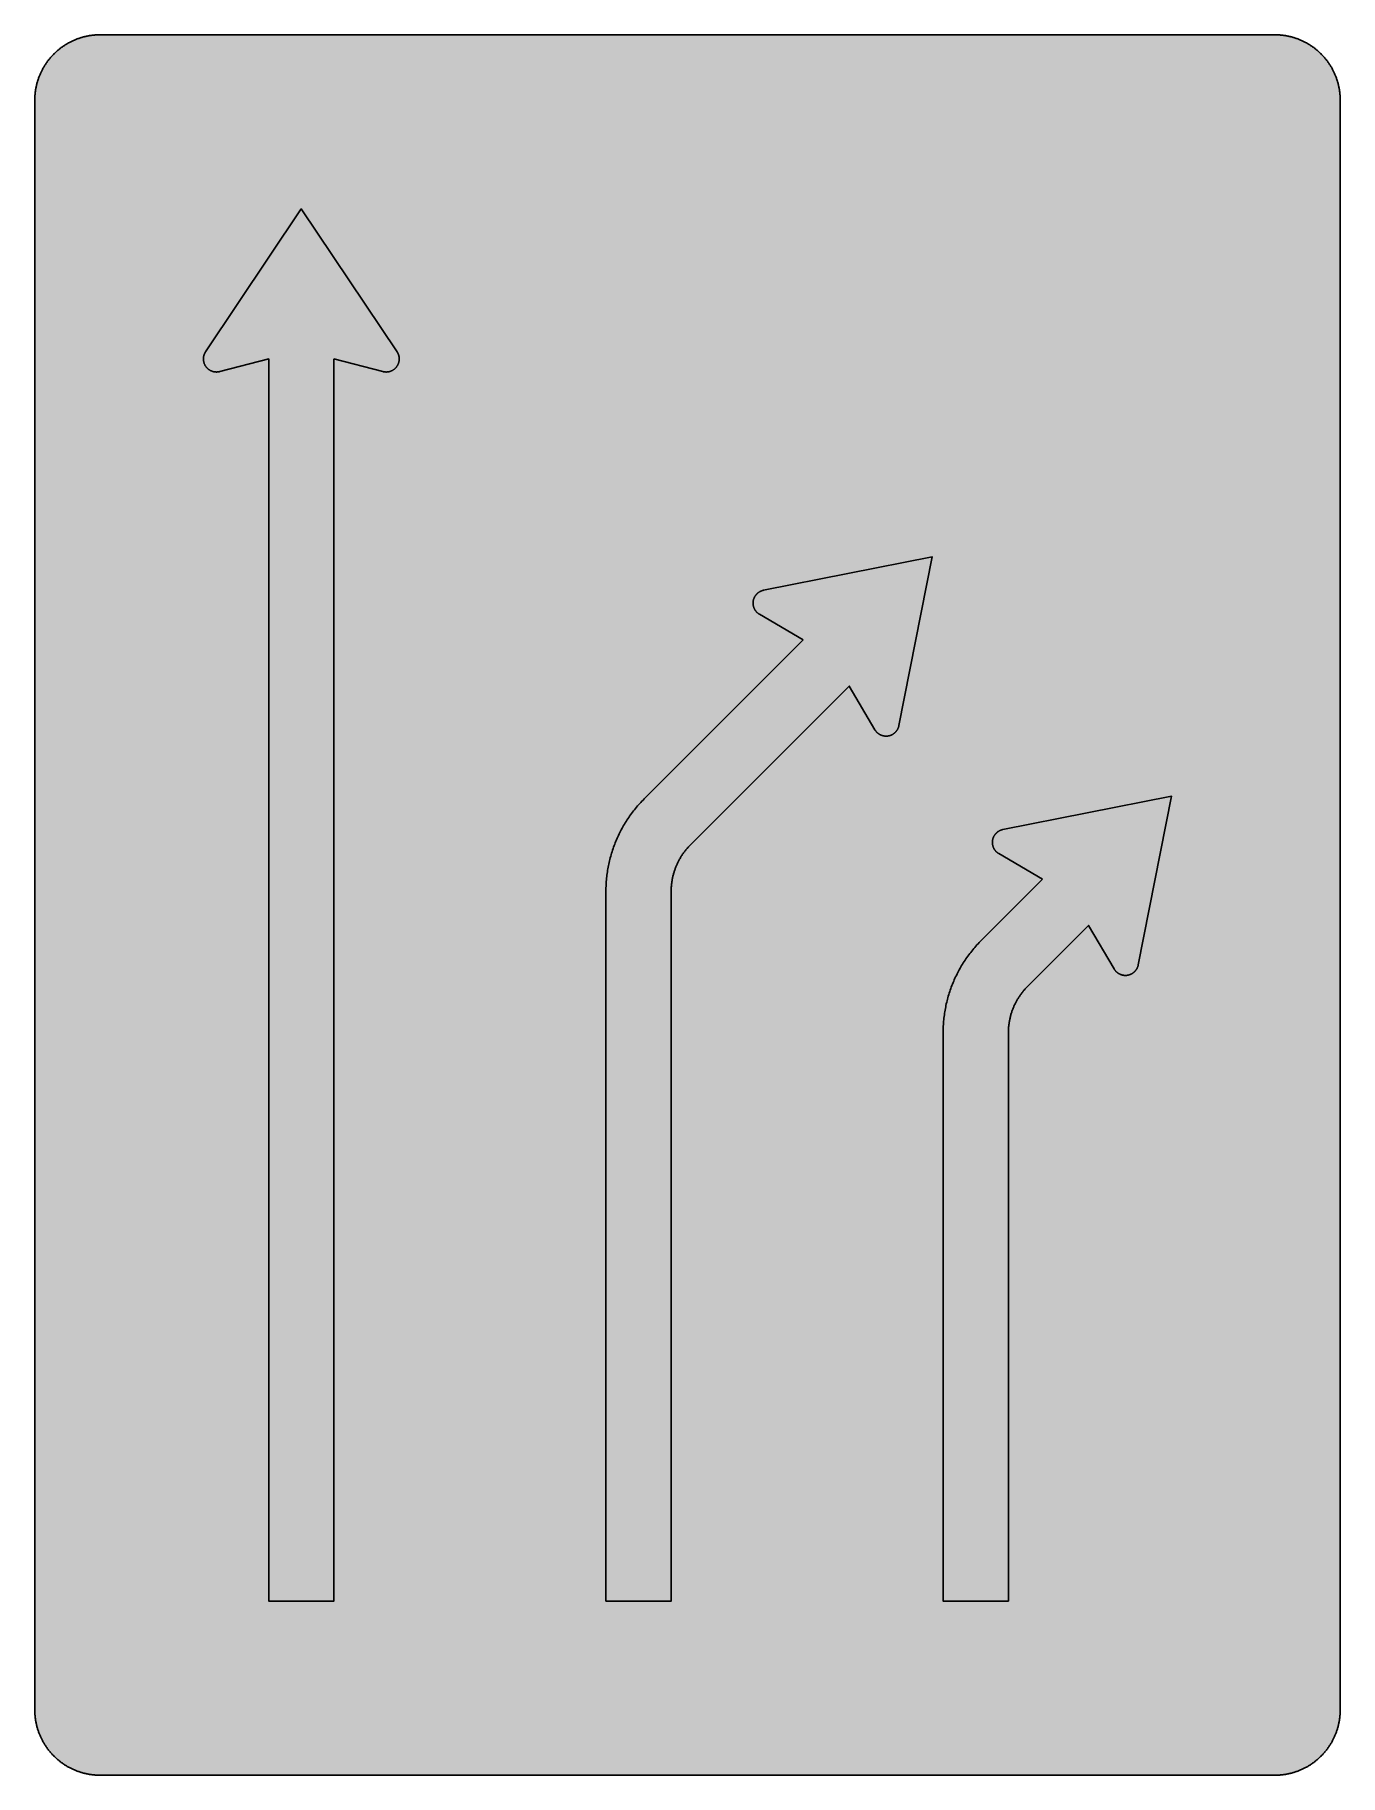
# Model space of a CAD drawing. Header units: millimetres. Extents: x 0 to 423, y 0 to 564.
import ezdxf

# ---------------------------------------------------------------- set-up
doc = ezdxf.new("R2010")
doc.units = ezdxf.units.MM

msp = doc.modelspace()

# ---------------------------------------------------------------- hatches: boundary and pattern name
for color, points in [(254, [(21.2189, 0.0537), (20.955, 0.0533), (20.6934, 0.0584), (20.4292, 0.066), (20.1676, 0.0787), (19.906, 0.094), (19.6469, 0.1118), (19.3853, 0.1321), (19.1262, 0.1549), (18.8671, 0.1829), (18.608, 0.2134), (18.349, 0.2464), (18.0924, 0.2845), (17.8359, 0.3251), (17.5793, 0.3683), (17.3253, 0.414), (17.0688, 0.4623), (16.8148, 0.5156), (16.5633, 0.5715), (16.3093, 0.6299), (16.0579, 0.6909), (15.809, 0.7544), (15.56, 0.823), (15.3111, 0.8941), (15.0622, 0.9677), (14.8158, 1.0439), (14.5694, 1.1227), (14.3256, 1.2065), (14.0818, 1.2903), (13.8379, 1.3792), (13.5966, 1.4707), (13.3579, 1.5672), (13.1191, 1.6637), (12.8803, 1.7628), (12.6441, 1.8669), (12.4079, 1.9736), (12.1742, 2.0803), (11.9405, 2.192), (11.7094, 2.3089), (11.4808, 2.4257), (11.2522, 2.5451), (11.0236, 2.6695), (10.7975, 2.794), (10.574, 2.9235), (10.3505, 3.0556), (10.1295, 3.1877), (9.9111, 3.3249), (9.6926, 3.4646), (9.4742, 3.6068), (9.2608, 3.7541), (9.0475, 3.9014), (8.8341, 4.0513), (8.6258, 4.2037), (8.4176, 4.3612), (8.2118, 4.5187), (8.0061, 4.6812), (7.8029, 4.8438), (7.6022, 5.0114), (7.4041, 5.1816), (7.206, 5.3518), (7.0129, 5.527), (6.8174, 5.7048), (6.6269, 5.8826), (6.4389, 6.0655), (6.2509, 6.2509), (6.0655, 6.4389), (5.8852, 6.6269), (5.7048, 6.8174), (5.527, 7.0104), (5.3518, 7.206), (5.1816, 7.4041), (5.0114, 7.6022), (4.8463, 7.8029), (4.6812, 8.0061), (4.5187, 8.2118), (4.3612, 8.4176), (4.2062, 8.6258), (4.0513, 8.8341), (3.9014, 9.0475), (3.7541, 9.2608), (3.6068, 9.4742), (3.4646, 9.6926), (3.3249, 9.9085), (3.1877, 10.1295), (3.0556, 10.3505), (2.9235, 10.574), (2.794, 10.7975), (2.6695, 11.0236), (2.5451, 11.2522), (2.4257, 11.4808), (2.3063, 11.7094), (2.192, 11.9405), (2.0803, 12.1742), (1.971, 12.4079), (1.8669, 12.6441), (1.7628, 12.8803), (1.6637, 13.1191), (1.5646, 13.3579), (1.4707, 13.5966), (1.3792, 13.8379), (1.2903, 14.0818), (1.2065, 14.3256), (1.1227, 14.5694), (1.0439, 14.8158), (0.9652, 15.0622), (0.8915, 15.3111), (0.823, 15.56), (0.7544, 15.809), (0.6883, 16.0604), (0.6274, 16.3119), (0.569, 16.5633), (0.5131, 16.8148), (0.4623, 17.0688), (0.4115, 17.3253), (0.3658, 17.5793), (0.3226, 17.8359), (0.2819, 18.0924), (0.2464, 18.3515), (0.2134, 18.608), (0.1829, 18.8671), (0.1549, 19.1262), (0.1295, 19.3878), (0.1092, 19.6469), (0.0914, 19.9085), (0.0762, 20.1701), (0.066, 20.4318), (0.0584, 20.6934), (0.0533, 20.955), (0.0508, 21.2192), (0.0522, 543.3314), (0.0533, 543.593), (0.0584, 543.8546), (0.066, 544.1188), (0.0762, 544.3804), (0.0914, 544.642), (0.1092, 544.9011), (0.1295, 545.1627), (0.1549, 545.4218), (0.1829, 545.6809), (0.2134, 545.94), (0.2464, 546.1991), (0.2819, 546.4556), (0.3226, 546.7121), (0.3658, 546.9687), (0.4115, 547.2227), (0.4623, 547.4792), (0.5131, 547.7332), (0.569, 547.9847), (0.6274, 548.2387), (0.6883, 548.4876), (0.7544, 548.7391), (0.823, 548.988), (0.8915, 549.2369), (0.9652, 549.4858), (1.0439, 549.7322), (1.1227, 549.9786), (1.2065, 550.2224), (1.2903, 550.4663), (1.3792, 550.7076), (1.4707, 550.9489), (1.5646, 551.1902), (1.6637, 551.4289), (1.7628, 551.6677), (1.8669, 551.9039), (1.971, 552.1401), (2.0803, 552.3738), (2.192, 552.6049), (2.3063, 552.8386), (2.4257, 553.0672), (2.5451, 553.2958), (2.6695, 553.5244), (2.794, 553.7505), (2.9235, 553.974), (3.0556, 554.1975), (3.1877, 554.4185), (3.3249, 554.6369), (3.4646, 554.8554), (3.6068, 555.0738), (3.7541, 555.2872), (3.9014, 555.5005), (4.0513, 555.7114), (4.2062, 555.9222), (4.3612, 556.1305), (4.5187, 556.3362), (4.6812, 556.5419), (4.8463, 556.7451), (5.0114, 556.9458), (5.1816, 557.1439), (5.3518, 557.342), (5.527, 557.5351), (5.7048, 557.7281), (5.8852, 557.9212), (6.0655, 558.1091), (6.2509, 558.2971), (6.4389, 558.4825), (6.6269, 558.6628), (6.8174, 558.8432), (7.0129, 559.021), (7.206, 559.1937), (7.4041, 559.3664), (7.6022, 559.5366), (7.8029, 559.7017), (8.0061, 559.8668), (8.2118, 560.0268), (8.4176, 560.1868), (8.6258, 560.3418), (8.8341, 560.4967), (9.0475, 560.6466), (9.2608, 560.7939), (9.4742, 560.9387), (9.6926, 561.0835), (9.9111, 561.2232), (10.1295, 561.3603), (10.3505, 561.4924), (10.574, 561.6245), (10.7975, 561.754), (11.0236, 561.8785), (11.2522, 562.0029), (11.4808, 562.1223), (11.7094, 562.2392), (11.9405, 562.356), (12.1742, 562.4678), (12.4079, 562.5744), (12.6441, 562.6811), (12.8803, 562.7853), (13.1191, 562.8843), (13.3579, 562.9834), (13.5966, 563.0774), (13.8379, 563.1688), (14.0818, 563.2577), (14.3256, 563.3415), (14.5694, 563.4253), (14.8158, 563.5041), (15.0622, 563.5803), (15.3111, 563.6539), (15.56, 563.7251), (15.809, 563.7936), (16.0579, 563.8571), (16.3093, 563.9206), (16.5633, 563.9791), (16.8148, 564.0349), (17.0688, 564.0857), (17.3253, 564.1365), (17.5793, 564.1823), (17.8359, 564.2254), (18.0924, 564.2635), (18.349, 564.3016), (18.608, 564.3347), (18.8671, 564.3651), (19.1262, 564.3931), (19.3853, 564.4185), (19.6469, 564.4388), (19.906, 564.4566), (20.1676, 564.4718), (20.4292, 564.482), (20.6934, 564.4896), (20.955, 564.4947), (21.2166, 564.4972), (402.2189, 564.4981), (402.4808, 564.4947), (402.7424, 564.4896), (403.0066, 564.482), (403.2682, 564.4718), (403.5298, 564.4566), (403.7889, 564.4388), (404.0505, 564.4185), (404.3096, 564.3931), (404.5687, 564.3651), (404.8277, 564.3347), (405.0868, 564.3016), (405.3434, 564.2635), (405.5999, 564.2254), (405.8564, 564.1823), (406.113, 564.1365), (406.367, 564.0857), (406.621, 564.0349), (406.875, 563.9791), (407.1264, 563.9206), (407.3779, 563.8571), (407.6268, 563.7936), (407.8783, 563.7251), (408.1272, 563.6539), (408.3736, 563.5803), (408.62, 563.5041), (408.8663, 563.4253), (409.1102, 563.3415), (409.354, 563.2577), (409.5979, 563.1688), (409.8392, 563.0774), (410.0805, 562.9834), (410.3192, 562.8843), (410.5554, 562.7853), (410.7942, 562.6811), (411.0279, 562.5744), (411.2616, 562.4678), (411.4952, 562.356), (411.7264, 562.2392), (411.9575, 562.1223), (412.1861, 562.0029), (412.4122, 561.8785), (412.6382, 561.754), (412.8643, 561.6245), (413.0853, 561.4924), (413.3063, 561.3603), (413.5272, 561.2232), (413.7457, 561.0835), (413.9616, 560.9387), (414.1775, 560.7939), (414.3908, 560.6466), (414.6017, 560.4967), (414.8125, 560.3418), (415.0208, 560.1868), (415.2265, 560.0268), (415.4297, 559.8668), (415.6329, 559.7017), (415.8336, 559.5366), (416.0342, 559.3664), (416.2298, 559.1937), (416.4254, 559.021), (416.6184, 558.8432), (416.8089, 558.6628), (416.9994, 558.4825), (417.1848, 558.2971), (417.3703, 558.1091), (417.5531, 557.9212), (417.7335, 557.7281), (417.9087, 557.5351), (418.084, 557.342), (418.2567, 557.1439), (418.4244, 556.9458), (418.592, 556.7451), (418.7546, 556.5419), (418.9171, 556.3362), (419.0746, 556.1305), (419.2321, 555.9222), (419.3845, 555.7114), (419.5369, 555.5005), (419.6842, 555.2872), (419.829, 555.0738), (419.9712, 554.8554), (420.1109, 554.6369), (420.2481, 554.4185), (420.3827, 554.1975), (420.5148, 553.974), (420.6418, 553.7505), (420.7688, 553.5244), (420.8907, 553.2958), (421.0126, 553.0672), (421.1295, 552.8386), (421.2438, 552.6049), (421.3555, 552.3738), (421.4647, 552.1401), (421.5689, 551.9039), (421.673, 551.6677), (421.7746, 551.4289), (421.8711, 551.1902), (421.9651, 550.9489), (422.0566, 550.7076), (422.1455, 550.4663), (422.2318, 550.2224), (422.3131, 549.9786), (422.3918, 549.7322), (422.4706, 549.4858), (422.5442, 549.2369), (422.6128, 548.988), (422.6814, 548.7391), (422.7449, 548.4876), (422.8084, 548.2387), (422.8668, 547.9847), (422.9227, 547.7332), (422.9735, 547.4792), (423.0243, 547.2227), (423.07, 546.9687), (423.1132, 546.7121), (423.1513, 546.4556), (423.1894, 546.1991), (423.2224, 545.94), (423.2529, 545.6809), (423.2808, 545.4218), (423.3037, 545.1627), (423.3266, 544.9011), (423.3443, 544.642), (423.357, 544.3804), (423.3697, 544.1188), (423.3774, 543.8546), (423.3824, 543.593), (423.385, 543.3314), (423.3855, 21.2203), (423.3824, 20.955), (423.3774, 20.6934), (423.3697, 20.4318), (423.357, 20.1701), (423.3443, 19.9085), (423.3266, 19.6469), (423.3037, 19.3878), (423.2808, 19.1262), (423.2529, 18.8671), (423.2224, 18.608), (423.1894, 18.3515), (423.1513, 18.0924), (423.1132, 17.8359), (423.07, 17.5793), (423.0243, 17.3253), (422.9735, 17.0688), (422.9227, 16.8148), (422.8668, 16.5633), (422.8084, 16.3119), (422.7449, 16.0604), (422.6814, 15.809), (422.6128, 15.56), (422.5442, 15.3111), (422.4706, 15.0622), (422.3918, 14.8158), (422.3131, 14.5694), (422.2318, 14.3256), (422.1455, 14.0818), (422.0566, 13.8379), (421.9651, 13.5966), (421.8711, 13.3579), (421.7746, 13.1191), (421.673, 12.8803), (421.5689, 12.6441), (421.4647, 12.4079), (421.3555, 12.1742), (421.2438, 11.9405), (421.1295, 11.7094), (421.0126, 11.4808), (420.8907, 11.2522), (420.7688, 11.0236), (420.6418, 10.7975), (420.5148, 10.574), (420.3827, 10.3505), (420.2481, 10.1295), (420.1109, 9.9085), (419.9712, 9.6926), (419.829, 9.4742), (419.6842, 9.2608), (419.5369, 9.0475), (419.3845, 8.8341), (419.2321, 8.6258), (419.0746, 8.4176), (418.9171, 8.2118), (418.7546, 8.0061), (418.592, 7.8029), (418.4244, 7.6022), (418.2567, 7.4041), (418.084, 7.206), (417.9087, 7.0104), (417.7335, 6.8174), (417.5531, 6.6269), (417.3703, 6.4389), (417.1848, 6.2509), (416.9994, 6.0655), (416.8089, 5.8826), (416.6184, 5.7048), (416.4254, 5.527), (416.2298, 5.3518), (416.0342, 5.1816), (415.8336, 5.0114), (415.6329, 4.8438), (415.4297, 4.6812), (415.2265, 4.5187), (415.0208, 4.3612), (414.8125, 4.2037), (414.6017, 4.0513), (414.3908, 3.9014), (414.1775, 3.7541), (413.9616, 3.6068), (413.7457, 3.4646), (413.5272, 3.3249), (413.3063, 3.1877), (413.0853, 3.0556), (412.8643, 2.9235), (412.6382, 2.794), (412.4122, 2.6695), (412.1861, 2.5451), (411.9575, 2.4257), (411.7264, 2.3089), (411.4952, 2.192), (411.2616, 2.0803), (411.0279, 1.9736), (410.7942, 1.8669), (410.5554, 1.7628), (410.3192, 1.6637), (410.0805, 1.5672), (409.8392, 1.4707), (409.5979, 1.3792), (409.354, 1.2903), (409.1102, 1.2065), (408.8663, 1.1227), (408.62, 1.0439), (408.3736, 0.9677), (408.1272, 0.8941), (407.8783, 0.823), (407.6268, 0.7544), (407.3779, 0.6909), (407.1264, 0.6299), (406.875, 0.5715), (406.621, 0.5156), (406.367, 0.4623), (406.113, 0.414), (405.8564, 0.3683), (405.5999, 0.3251), (405.3434, 0.2845), (405.0868, 0.2464), (404.8277, 0.2134), (404.5687, 0.1829), (404.3096, 0.1549), (404.0505, 0.1321), (403.7889, 0.1118), (403.5298, 0.094), (403.2682, 0.0787), (403.0066, 0.066), (402.7424, 0.0584), (402.4808, 0.0533), (402.2166, 0.0533)]), (59, [(97.0661, 459.3703), (112.9411, 455.2703), (112.9563, 455.2645), (112.9716, 455.262), (112.9894, 455.2569), (113.0046, 455.2518), (113.0224, 455.2493), (113.0376, 455.2442), (113.0529, 455.2417), (113.0706, 455.2366), (113.0859, 455.234), (113.1037, 455.2315), (113.1189, 455.2264), (113.1367, 455.2239), (113.1519, 455.2213), (113.1672, 455.2163), (113.1849, 455.2137), (113.2002, 455.2112), (113.218, 455.2086), (113.2332, 455.2036), (113.251, 455.201), (113.2662, 455.1985), (113.284, 455.1959), (113.2992, 455.1934), (113.317, 455.1909), (113.3323, 455.1883), (113.35, 455.1858), (113.3653, 455.1832), (113.3831, 455.1807), (113.3983, 455.1782), (113.4161, 455.1756), (113.4313, 455.1731), (113.4491, 455.1705), (113.4643, 455.168), (113.4821, 455.168), (113.4974, 455.1655), (113.5151, 455.1629), (113.5304, 455.1604), (113.5482, 455.1604), (113.5634, 455.1578), (113.5812, 455.1553), (113.599, 455.1553), (113.6142, 455.1528), (113.632, 455.1502), (113.6472, 455.1502), (113.665, 455.1477), (113.6802, 455.1477), (113.698, 455.1451), (113.7133, 455.1451), (113.731, 455.1451), (113.7488, 455.1426), (113.7641, 455.1426), (113.7818, 455.1401), (113.7971, 455.1401), (113.8149, 455.1401), (113.8301, 455.1401), (113.8479, 455.1375), (113.8657, 455.1375), (113.8809, 455.1375), (113.8987, 455.1375), (113.9139, 455.1375), (113.9317, 455.135), (113.9469, 455.135), (113.9647, 455.135), (113.9825, 455.135), (113.9977, 455.135), (114.107, 455.1375), (114.2162, 455.1401), (114.3229, 455.1477), (114.4321, 455.1578), (114.5362, 455.1705), (114.6429, 455.1832), (114.747, 455.201), (114.8512, 455.2213), (114.9553, 455.2442), (115.0569, 455.2696), (115.1585, 455.295), (115.2576, 455.3255), (115.3566, 455.3585), (115.4532, 455.3915), (115.5497, 455.4296), (115.6462, 455.4677), (115.7402, 455.5084), (115.8342, 455.5541), (115.9256, 455.5998), (116.017, 455.6455), (116.1059, 455.6963), (116.1923, 455.7497), (116.2812, 455.803), (116.365, 455.8589), (116.4488, 455.9173), (116.5301, 455.9757), (116.6114, 456.0392), (116.6901, 456.1027), (116.7689, 456.1688), (116.8451, 456.2348), (116.9187, 456.3034), (116.9924, 456.3745), (117.0635, 456.4482), (117.1321, 456.5218), (117.1981, 456.598), (117.2642, 456.6768), (117.3277, 456.7555), (117.3912, 456.8368), (117.4496, 456.9181), (117.508, 457.0019), (117.5639, 457.0882), (117.6198, 457.1746), (117.6706, 457.261), (117.7214, 457.3499), (117.7696, 457.4413), (117.8154, 457.5327), (117.8585, 457.6267), (117.8992, 457.7207), (117.9373, 457.8172), (117.9754, 457.9137), (118.0084, 458.0103), (118.0414, 458.1093), (118.0719, 458.2109), (118.0973, 458.31), (118.1227, 458.4116), (118.1456, 458.5157), (118.1659, 458.6199), (118.1837, 458.724), (118.1964, 458.8307), (118.2091, 458.9374), (118.2192, 459.044), (118.2268, 459.1507), (118.2294, 459.2599), (118.2319, 459.3692), (118.2319, 459.4073), (118.2319, 459.4479), (118.2294, 459.486), (118.2294, 459.5266), (118.2268, 459.5647), (118.2243, 459.6054), (118.2218, 459.6435), (118.2192, 459.6816), (118.2167, 459.7222), (118.2141, 459.7603), (118.2091, 459.7984), (118.2065, 459.8391), (118.2014, 459.8772), (118.1964, 459.9153), (118.1913, 459.9534), (118.1862, 459.9915), (118.1786, 460.0321), (118.1735, 460.0702), (118.1659, 460.1083), (118.1608, 460.1464), (118.1532, 460.1845), (118.1456, 460.2226), (118.1379, 460.2607), (118.1278, 460.2988), (118.1202, 460.3369), (118.11, 460.375), (118.1024, 460.4131), (118.0922, 460.4512), (118.0821, 460.4868), (118.0719, 460.5249), (118.0592, 460.563), (118.049, 460.5985), (118.0389, 460.6366), (118.0262, 460.6747), (118.0135, 460.7103), (118.0008, 460.7484), (117.9881, 460.7839), (117.9754, 460.822), (117.9627, 460.8576), (117.9474, 460.8932), (117.9347, 460.9313), (117.9195, 460.9668), (117.9043, 461.0024), (117.889, 461.0379), (117.8738, 461.0735), (117.8585, 461.1091), (117.8408, 461.1446), (117.8255, 461.1802), (117.8077, 461.2157), (117.79, 461.2513), (117.7747, 461.2843), (117.7569, 461.3199), (117.7366, 461.3554), (117.7188, 461.3885), (117.7011, 461.424), (117.6807, 461.457), (117.663, 461.4901), (117.6426, 461.5256), (117.6223, 461.5586), (117.602, 461.5917), (117.5817, 461.6247), (117.5588, 461.6577), (117.5385, 461.6907), (117.5156, 461.7237), (86.4828, 508.0536), (55.4496, 461.7251), (55.4253, 461.6907), (55.405, 461.6577), (55.3847, 461.6247), (55.3644, 461.5917), (55.3441, 461.5586), (55.3237, 461.5256), (55.3034, 461.4901), (55.2831, 461.457), (55.2653, 461.424), (55.245, 461.3885), (55.2272, 461.3554), (55.2094, 461.3199), (55.1917, 461.2843), (55.1739, 461.2513), (55.1561, 461.2157), (55.1383, 461.1802), (55.1231, 461.1446), (55.1053, 461.1091), (55.0901, 461.0735), (55.0748, 461.0379), (55.0596, 461.0024), (55.0443, 460.9668), (55.0291, 460.9313), (55.0164, 460.8932), (55.0012, 460.8576), (54.9885, 460.822), (54.9758, 460.7839), (54.9631, 460.7484), (54.9504, 460.7103), (54.9377, 460.6747), (54.925, 460.6366), (54.9148, 460.5985), (54.9046, 460.563), (54.8919, 460.5249), (54.8818, 460.4868), (54.8716, 460.4512), (54.8615, 460.4131), (54.8538, 460.375), (54.8437, 460.3369), (54.8361, 460.2988), (54.8259, 460.2607), (54.8183, 460.2226), (54.8107, 460.1845), (54.803, 460.1464), (54.7954, 460.1083), (54.7903, 460.0702), (54.7827, 460.0321), (54.7776, 459.9915), (54.7726, 459.9534), (54.7675, 459.9153), (54.7624, 459.8772), (54.7573, 459.8391), (54.7522, 459.7984), (54.7497, 459.7603), (54.7472, 459.7222), (54.7421, 459.6816), (54.7395, 459.6435), (54.737, 459.6054), (54.737, 459.5647), (54.7345, 459.5266), (54.7319, 459.486), (54.7319, 459.4479), (54.7319, 459.4073), (54.7319, 459.3692), (54.7319, 459.2599), (54.737, 459.1507), (54.7446, 459.044), (54.7522, 458.9374), (54.7649, 458.8307), (54.7802, 458.724), (54.798, 458.6199), (54.8183, 458.5157), (54.8411, 458.4116), (54.864, 458.31), (54.8919, 458.2109), (54.9224, 458.1093), (54.9529, 458.0103), (54.9885, 457.9137), (55.024, 457.8172), (55.0647, 457.7207), (55.1053, 457.6267), (55.1485, 457.5327), (55.1942, 457.4413), (55.2425, 457.3499), (55.2933, 457.261), (55.3441, 457.1746), (55.3974, 457.0882), (55.4558, 457.0019), (55.5117, 456.9181), (55.5727, 456.8368), (55.6336, 456.7555), (55.6997, 456.6768), (55.7632, 456.598), (55.8317, 456.5218), (55.9003, 456.4482), (55.9714, 456.3745), (56.0451, 456.3034), (56.1188, 456.2348), (56.195, 456.1688), (56.2712, 456.1027), (56.3524, 456.0392), (56.4312, 455.9757), (56.515, 455.9173), (56.5988, 455.8589), (56.6826, 455.803), (56.769, 455.7497), (56.8579, 455.6963), (56.9468, 455.6455), (57.0382, 455.5998), (57.1297, 455.5541), (57.2237, 455.5084), (57.3176, 455.4677), (57.4142, 455.4296), (57.5107, 455.3915), (57.6072, 455.3585), (57.7063, 455.3255), (57.8053, 455.295), (57.9069, 455.2696), (58.0085, 455.2442), (58.1127, 455.2213), (58.2168, 455.201), (58.3209, 455.1832), (58.4251, 455.1705), (58.5318, 455.1578), (58.6384, 455.1477), (58.7477, 455.1401), (58.8543, 455.1375), (58.9636, 455.135), (58.9813, 455.135), (58.9991, 455.135), (59.0144, 455.135), (59.0321, 455.135), (59.0499, 455.1375), (59.0652, 455.1375), (59.0829, 455.1375), (59.0982, 455.1375), (59.116, 455.1375), (59.1337, 455.1401), (59.149, 455.1401), (59.1668, 455.1401), (59.182, 455.1401), (59.1998, 455.1426), (59.215, 455.1426), (59.2328, 455.1451), (59.2506, 455.1451), (59.2658, 455.1451), (59.2836, 455.1477), (59.2988, 455.1477), (59.3166, 455.1502), (59.3319, 455.1502), (59.3496, 455.1528), (59.3674, 455.1553), (59.3827, 455.1553), (59.4004, 455.1578), (59.4157, 455.1604), (59.4335, 455.1604), (59.4487, 455.1629), (59.4665, 455.1655), (59.4817, 455.168), (59.4995, 455.168), (59.5147, 455.1705), (59.5325, 455.1731), (59.5478, 455.1756), (59.5655, 455.1782), (59.5808, 455.1807), (59.5986, 455.1832), (59.6138, 455.1858), (59.6316, 455.1883), (59.6468, 455.1909), (59.6646, 455.1934), (59.6798, 455.1959), (59.6976, 455.1985), (59.7129, 455.201), (59.7306, 455.2036), (59.7459, 455.2086), (59.7637, 455.2112), (59.7789, 455.2137), (59.7967, 455.2163), (59.8119, 455.2213), (59.8272, 455.2239), (59.8449, 455.2264), (59.8602, 455.2315), (59.878, 455.234), (59.8932, 455.2366), (59.911, 455.2417), (59.9262, 455.2442), (59.9415, 455.2493), (59.9592, 455.2518), (59.9745, 455.2569), (59.9897, 455.262), (60.0075, 455.2645), (60.0227, 455.2696), (75.8994, 459.3703), (75.8994, 56.4981), (97.0661, 56.4981)]), (59, [(249.1863, 368.2238), (235.0629, 376.5501), (235.0008, 376.5855), (234.9424, 376.621), (234.884, 376.6591), (234.8255, 376.6998), (234.7671, 376.7379), (234.7112, 376.7785), (234.6554, 376.8192), (234.602, 376.8623), (234.5461, 376.9055), (234.4928, 376.9487), (234.442, 376.9944), (234.3887, 377.0401), (234.3379, 377.0859), (234.2896, 377.1316), (234.2388, 377.1798), (234.1905, 377.2281), (234.1448, 377.2789), (234.0966, 377.3272), (234.0508, 377.378), (234.0051, 377.4288), (233.9619, 377.4821), (233.9188, 377.5354), (233.8756, 377.5888), (233.8349, 377.6421), (233.7943, 377.6955), (233.7537, 377.7513), (233.7156, 377.8072), (233.6775, 377.8631), (233.6419, 377.9215), (233.6038, 377.9774), (233.5708, 378.0358), (233.5352, 378.0942), (233.5022, 378.1552), (233.4692, 378.2136), (233.4387, 378.2746), (233.4082, 378.3355), (233.3803, 378.3965), (233.3498, 378.46), (233.3244, 378.521), (233.2965, 378.5845), (233.2711, 378.648), (233.2482, 378.7115), (233.2228, 378.775), (233.2025, 378.8385), (233.1796, 378.9045), (233.1593, 378.968), (233.1415, 379.034), (233.1212, 379.1001), (233.106, 379.1661), (233.0882, 379.2322), (233.0729, 379.3007), (233.0602, 379.3668), (233.0475, 379.4354), (233.0348, 379.5039), (233.0247, 379.57), (233.0145, 379.6386), (233.0069, 379.7071), (232.9993, 379.7783), (232.9917, 379.8468), (232.9866, 379.9154), (232.984, 379.984), (232.9815, 380.0551), (232.979, 380.1262), (232.979, 380.1948), (232.979, 380.2888), (232.9815, 380.3828), (232.9866, 380.4768), (232.9942, 380.5707), (233.0044, 380.6622), (233.0145, 380.7562), (233.0272, 380.8476), (233.0425, 380.939), (233.0602, 381.0279), (233.0806, 381.1168), (233.1009, 381.2083), (233.1237, 381.2946), (233.1466, 381.3835), (233.1745, 381.4699), (233.2025, 381.5563), (233.233, 381.6426), (233.2634, 381.7264), (233.299, 381.8103), (233.332, 381.8941), (233.3701, 381.9754), (233.4082, 382.0566), (233.4489, 382.1379), (233.492, 382.2167), (233.5352, 382.2954), (233.5809, 382.3716), (233.6267, 382.4478), (233.6749, 382.524), (233.7257, 382.5977), (233.7765, 382.6713), (233.8299, 382.7424), (233.8857, 382.8136), (233.9416, 382.8821), (233.9975, 382.9507), (234.0559, 383.0193), (234.1169, 383.0853), (234.1778, 383.1488), (234.2413, 383.2123), (234.3074, 383.2758), (234.3709, 383.3368), (234.4395, 383.3952), (234.508, 383.4536), (234.5766, 383.5095), (234.6477, 383.5654), (234.7189, 383.6187), (234.7925, 383.6721), (234.8687, 383.7229), (234.9424, 383.7711), (235.0211, 383.8194), (235.0973, 383.8651), (235.1786, 383.9083), (235.2573, 383.9515), (235.3386, 383.9921), (235.4224, 384.0328), (235.5037, 384.0709), (235.5901, 384.1064), (235.6739, 384.1394), (235.7603, 384.1725), (235.8466, 384.2029), (235.9355, 384.2334), (236.0244, 384.2588), (236.1159, 384.2842), (236.2048, 384.3071), (236.2987, 384.3299), (236.3902, 384.3477), (291.0939, 395.1647), (280.2805, 340.462), (280.2611, 340.3676), (280.2382, 340.2762), (280.2153, 340.1847), (280.1899, 340.0958), (280.162, 340.0069), (280.1341, 339.918), (280.1036, 339.8317), (280.0706, 339.7453), (280.0375, 339.659), (279.9994, 339.5751), (279.9639, 339.4913), (279.9232, 339.41), (279.8826, 339.3288), (279.8394, 339.2475), (279.7962, 339.1687), (279.748, 339.09), (279.7023, 339.0138), (279.6515, 338.9376), (279.6007, 338.8639), (279.5499, 338.7903), (279.4965, 338.7192), (279.4406, 338.648), (279.3848, 338.5769), (279.3263, 338.5083), (279.2654, 338.4423), (279.2044, 338.3763), (279.1435, 338.3128), (279.08, 338.2493), (279.0139, 338.1883), (278.9479, 338.1273), (278.8818, 338.0689), (278.8133, 338.0105), (278.7447, 337.9546), (278.6736, 337.8987), (278.5999, 337.8479), (278.5288, 337.7946), (278.4526, 337.7463), (278.3789, 337.6955), (278.3027, 337.6498), (278.224, 337.6041), (278.1478, 337.5609), (278.0665, 337.5177), (277.9878, 337.4771), (277.9065, 337.439), (277.8227, 337.4034), (277.7414, 337.3679), (277.6576, 337.3323), (277.5737, 337.3018), (277.4874, 337.2714), (277.401, 337.2434), (277.3147, 337.218), (277.2258, 337.1926), (277.1369, 337.1698), (277.048, 337.1494), (276.9591, 337.1291), (276.8676, 337.1113), (276.7787, 337.0986), (276.6873, 337.0834), (276.5933, 337.0732), (276.5019, 337.0631), (276.4079, 337.0555), (276.3139, 337.0504), (276.2199, 337.0478), (276.1259, 337.0478), (276.0548, 337.0478), (275.9862, 337.0504), (275.9151, 337.0529), (275.8465, 337.0555), (275.778, 337.0605), (275.7068, 337.0682), (275.6383, 337.0758), (275.5697, 337.0834), (275.5011, 337.0936), (275.4351, 337.1037), (275.3665, 337.1164), (275.2979, 337.1291), (275.2319, 337.1418), (275.1633, 337.1571), (275.0972, 337.1748), (275.0312, 337.1901), (274.9652, 337.2104), (274.8991, 337.2282), (274.8356, 337.2485), (274.7696, 337.2714), (274.7061, 337.2917), (274.6426, 337.3171), (274.5765, 337.3399), (274.5156, 337.3653), (274.4521, 337.3933), (274.3886, 337.4187), (274.3276, 337.4492), (274.2667, 337.4771), (274.2057, 337.5076), (274.1447, 337.5381), (274.0863, 337.5711), (274.0254, 337.6041), (273.9669, 337.6397), (273.9085, 337.6752), (273.8526, 337.7108), (273.7942, 337.7463), (273.7383, 337.7844), (273.6825, 337.8251), (273.6266, 337.8632), (273.5732, 337.9038), (273.5199, 337.9445), (273.4666, 337.9876), (273.4132, 338.0308), (273.3599, 338.0765), (273.3091, 338.1197), (273.2583, 338.1654), (273.21, 338.2137), (273.1592, 338.2594), (273.111, 338.3102), (273.0627, 338.3585), (273.017, 338.4093), (272.9713, 338.4601), (272.9255, 338.5109), (272.8798, 338.5642), (272.8366, 338.6176), (272.7935, 338.6709), (272.7503, 338.7268), (272.7096, 338.7801), (272.669, 338.8385), (272.6284, 338.8944), (272.5903, 338.9528), (272.5522, 339.0113), (272.5166, 339.0697), (272.4785, 339.1306), (264.1533, 353.2558), (212.6273, 301.7294), (212.4405, 301.5412), (212.2602, 301.3532), (212.0798, 301.1602), (211.902, 300.9671), (211.7268, 300.7716), (211.5566, 300.576), (211.3864, 300.3779), (211.2213, 300.1747), (211.0562, 299.974), (210.8937, 299.7683), (210.7362, 299.5625), (210.5812, 299.3542), (210.4263, 299.1434), (210.2764, 298.9326), (210.1291, 298.7192), (209.9818, 298.5059), (209.8396, 298.2874), (209.6999, 298.069), (209.5627, 297.8506), (209.4306, 297.6296), (209.2985, 297.4061), (209.169, 297.1825), (209.0445, 296.9565), (208.9201, 296.7279), (208.8007, 296.4993), (208.6813, 296.2707), (208.567, 296.0395), (208.4553, 295.8059), (208.346, 295.5722), (208.2419, 295.336), (208.1378, 295.0997), (208.0387, 294.861), (207.9396, 294.6222), (207.8457, 294.3835), (207.7542, 294.1422), (207.6653, 293.8983), (207.5815, 293.6545), (207.4977, 293.4106), (207.4189, 293.1643), (207.3402, 292.9179), (207.2665, 292.669), (207.198, 292.42), (207.1294, 292.1711), (207.0633, 291.9197), (207.0024, 291.6682), (206.944, 291.4167), (206.8881, 291.1653), (206.8373, 290.9113), (206.7865, 290.6547), (206.7408, 290.4007), (206.6976, 290.1442), (206.6569, 289.8877), (206.6214, 289.6286), (206.5884, 289.372), (206.5579, 289.113), (206.5299, 288.8539), (206.5045, 288.5948), (206.4842, 288.3332), (206.4664, 288.0716), (206.4512, 287.8099), (206.441, 287.5483), (206.4334, 287.2867), (206.4283, 287.0251), (206.4258, 286.7609), (206.4272, 56.4981), (185.2605, 56.4981), (185.2605, 286.7625), (185.2625, 287.2867), (185.2727, 287.8125), (185.2879, 288.3357), (185.3108, 288.8615), (185.3413, 289.3822), (185.3768, 289.9054), (185.4175, 290.4261), (185.4657, 290.9443), (185.5216, 291.465), (185.5826, 291.9806), (185.6486, 292.4988), (185.7223, 293.0119), (185.8035, 293.5275), (185.8899, 294.038), (185.9813, 294.5486), (186.0804, 295.0591), (186.1845, 295.5671), (186.2963, 296.0726), (186.4131, 296.578), (186.5351, 297.0809), (186.6646, 297.5813), (186.8018, 298.0817), (186.9415, 298.577), (187.0888, 299.0723), (187.2437, 299.5676), (187.4012, 300.0578), (187.5663, 300.548), (187.739, 301.0357), (187.9168, 301.5209), (188.0997, 302.0035), (188.2877, 302.4835), (188.4832, 302.961), (188.6814, 303.4386), (188.8896, 303.911), (189.1005, 304.3809), (189.3189, 304.8508), (189.5424, 305.3156), (189.771, 305.7779), (190.0072, 306.2376), (190.246, 306.6948), (190.4924, 307.1495), (190.7438, 307.6016), (191.0029, 308.0512), (191.2645, 308.4957), (191.5338, 308.9377), (191.8081, 309.3771), (192.0875, 309.814), (192.372, 310.2483), (192.6641, 310.6776), (192.9587, 311.1043), (193.261, 311.5259), (193.5658, 311.9476), (193.8782, 312.3641), (194.1957, 312.7756), (194.5183, 313.1845), (194.8459, 313.5909), (195.1812, 313.9923), (195.519, 314.3885), (195.8619, 314.7847), (196.2125, 315.1734), (196.5655, 315.5594), (196.9262, 315.943), (197.2894, 316.3214), (197.6603, 316.6948)]), (59, [(326.7975, 290.6127), (312.674, 298.939), (312.613, 298.9732), (312.5521, 299.0113), (312.4937, 299.0494), (312.4378, 299.0875), (312.3794, 299.1282), (312.3235, 299.1688), (312.2676, 299.2095), (312.2117, 299.2501), (312.1584, 299.2933), (312.105, 299.339), (312.0517, 299.3822), (312.0009, 299.4279), (311.9501, 299.4736), (311.8993, 299.5219), (311.851, 299.5701), (311.8028, 299.6184), (311.7545, 299.6667), (311.7088, 299.7175), (311.6631, 299.7683), (311.6174, 299.8191), (311.5742, 299.8699), (311.531, 299.9232), (311.4878, 299.9765), (311.4472, 300.0299), (311.4065, 300.0858), (311.3659, 300.1416), (311.3278, 300.1975), (311.2897, 300.2534), (311.2516, 300.3093), (311.216, 300.3677), (311.1805, 300.4261), (311.1475, 300.4845), (311.1144, 300.543), (311.0814, 300.6039), (311.0509, 300.6649), (311.0205, 300.7233), (310.99, 300.7868), (310.962, 300.8478), (310.9341, 300.9087), (310.9087, 300.9722), (310.8833, 301.0357), (310.8579, 301.0992), (310.835, 301.1627), (310.8122, 301.2288), (310.7919, 301.2923), (310.7715, 301.3583), (310.7512, 301.4243), (310.7334, 301.4904), (310.7157, 301.5564), (310.7004, 301.6225), (310.6852, 301.6885), (310.6699, 301.7571), (310.6572, 301.8231), (310.6471, 301.8917), (310.6344, 301.9603), (310.6268, 302.0289), (310.6166, 302.0974), (310.609, 302.166), (310.6039, 302.2346), (310.5988, 302.3057), (310.5937, 302.3743), (310.5912, 302.4429), (310.5887, 302.514), (310.5887, 302.5851), (310.5912, 302.6791), (310.5937, 302.7731), (310.5988, 302.8671), (310.6064, 302.9585), (310.6141, 303.0525), (310.6268, 303.1439), (310.6395, 303.2354), (310.6547, 303.3268), (310.6725, 303.4182), (310.6903, 303.5071), (310.7106, 303.596), (310.7334, 303.6849), (310.7588, 303.7713), (310.7842, 303.8602), (310.8147, 303.944), (310.8427, 304.0304), (310.8757, 304.1142), (310.9087, 304.198), (310.9443, 304.2818), (310.9824, 304.3631), (311.0205, 304.4444), (311.0611, 304.5257), (311.1017, 304.6044), (311.1449, 304.6832), (311.1906, 304.7594), (311.2389, 304.8381), (311.2872, 304.9118), (311.3354, 304.9854), (311.3888, 305.0591), (311.4421, 305.1302), (311.4954, 305.2013), (311.5513, 305.2724), (311.6097, 305.341), (311.6682, 305.4071), (311.7291, 305.4731), (311.7901, 305.5391), (311.8536, 305.6026), (311.9171, 305.6636), (311.9831, 305.7246), (312.0492, 305.783), (312.1177, 305.8414), (312.1889, 305.8998), (312.26, 305.9532), (312.3311, 306.0065), (312.4048, 306.0598), (312.4784, 306.1106), (312.5546, 306.1589), (312.6308, 306.2072), (312.7096, 306.2529), (312.7883, 306.2986), (312.8696, 306.3418), (312.9509, 306.3824), (313.0321, 306.4205), (313.116, 306.4586), (313.1998, 306.4942), (313.2861, 306.5297), (313.3725, 306.5628), (313.4589, 306.5932), (313.5478, 306.6212), (313.6367, 306.6491), (313.7256, 306.6745), (313.817, 306.6974), (313.9084, 306.7177), (314.0024, 306.738), (368.705, 317.5536), (357.8916, 262.8509), (357.8708, 262.7579), (357.8504, 262.6665), (357.8276, 262.575), (357.8022, 262.4836), (357.7742, 262.3947), (357.7463, 262.3083), (357.7158, 262.2194), (357.6828, 262.1331), (357.6472, 262.0493), (357.6117, 261.9629), (357.5736, 261.8816), (357.5355, 261.7978), (357.4923, 261.7165), (357.4517, 261.6378), (357.4059, 261.5565), (357.3602, 261.4803), (357.312, 261.4016), (357.2637, 261.3279), (357.2129, 261.2517), (357.1596, 261.178), (357.1062, 261.1069), (357.0503, 261.0358), (356.9945, 260.9672), (356.936, 260.8986), (356.8776, 260.8301), (356.8167, 260.764), (356.7532, 260.7005), (356.6922, 260.637), (356.6262, 260.5761), (356.5601, 260.5151), (356.4941, 260.4567), (356.4255, 260.3983), (356.3544, 260.3424), (356.2833, 260.289), (356.2121, 260.2357), (356.1385, 260.1849), (356.0648, 260.1341), (355.9886, 260.0858), (355.9124, 260.0376), (355.8362, 259.9944), (355.7575, 259.9487), (355.6787, 259.908), (355.5975, 259.8674), (355.5162, 259.8293), (355.4349, 259.7912), (355.3511, 259.7556), (355.2673, 259.7226), (355.1834, 259.6896), (355.0971, 259.6617), (355.0133, 259.6312), (354.9244, 259.6058), (354.838, 259.5804), (354.7491, 259.5575), (354.6602, 259.5372), (354.5713, 259.5194), (354.4799, 259.5016), (354.3884, 259.4864), (354.297, 259.4737), (354.2055, 259.461), (354.1116, 259.4534), (354.0201, 259.4458), (353.9261, 259.4407), (353.8322, 259.4381), (353.7382, 259.4356), (353.6671, 259.4356), (353.5959, 259.4381), (353.5274, 259.4407), (353.4588, 259.4458), (353.3877, 259.4508), (353.3191, 259.4559), (353.2505, 259.4635), (353.1819, 259.4737), (353.1133, 259.4813), (353.0448, 259.494), (352.9762, 259.5042), (352.9101, 259.5169), (352.8416, 259.5321), (352.7755, 259.5474), (352.7095, 259.5626), (352.6434, 259.5804), (352.5774, 259.5982), (352.5114, 259.6185), (352.4453, 259.6388), (352.3818, 259.6591), (352.3158, 259.682), (352.2523, 259.7048), (352.1888, 259.7302), (352.1253, 259.7556), (352.0618, 259.781), (352.0008, 259.809), (351.9399, 259.8369), (351.8789, 259.8674), (351.8179, 259.8979), (351.757, 259.9284), (351.696, 259.9614), (351.6376, 259.9944), (351.5792, 260.0274), (351.5208, 260.063), (351.4623, 260.0985), (351.4065, 260.1366), (351.3506, 260.1747), (351.2947, 260.2128), (351.2388, 260.2535), (351.1829, 260.2941), (351.1296, 260.3348), (351.0763, 260.3779), (351.0229, 260.4211), (350.9721, 260.4643), (350.9213, 260.51), (350.8705, 260.5557), (350.8197, 260.6015), (350.7715, 260.6497), (350.7232, 260.698), (350.6749, 260.7462), (350.6267, 260.797), (350.581, 260.8478), (350.5352, 260.8986), (350.4921, 260.952), (350.4463, 261.0053), (350.4057, 261.0587), (350.3625, 261.1145), (350.3219, 261.1704), (350.2812, 261.2263), (350.2406, 261.2847), (350.2025, 261.3406), (350.1644, 261.4016), (350.1263, 261.46), (350.0907, 261.5209), (341.7644, 275.6447), (321.9884, 255.8683), (321.8028, 255.6789), (321.6199, 255.491), (321.4395, 255.3005), (321.2643, 255.1074), (321.089, 254.9119), (320.9163, 254.7137), (320.7487, 254.5156), (320.581, 254.315), (320.4185, 254.1118), (320.2559, 253.9086), (320.0984, 253.7003), (319.9409, 253.492), (319.7885, 253.2837), (319.6361, 253.0729), (319.4888, 252.8595), (319.344, 252.6436), (319.2018, 252.4277), (319.0621, 252.2093), (318.9249, 251.9883), (318.7903, 251.7673), (318.6582, 251.5438), (318.5312, 251.3203), (318.4042, 251.0942), (318.2823, 250.8682), (318.1604, 250.6396), (318.0436, 250.4084), (317.9293, 250.1773), (317.8175, 249.9436), (317.7083, 249.7099), (317.6016, 249.4763), (317.5, 249.2375), (317.3984, 249.0013), (317.3019, 248.7625), (317.2079, 248.5212), (317.1165, 248.2799), (317.0276, 248.0361), (316.9412, 247.7948), (316.8599, 247.5484), (316.7786, 247.302), (316.7024, 247.0556), (316.6288, 246.8093), (316.5577, 246.5603), (316.4891, 246.3114), (316.4256, 246.06), (316.3646, 245.8085), (316.3062, 245.557), (316.2503, 245.303), (316.197, 245.049), (316.1487, 244.795), (316.103, 244.5385), (316.0598, 244.282), (316.0192, 244.0254), (315.9811, 243.7689), (315.9481, 243.5098), (315.9176, 243.2507), (315.8896, 242.9916), (315.8668, 242.7326), (315.8465, 242.4709), (315.8287, 242.2119), (315.8134, 241.9502), (315.8007, 241.6886), (315.7931, 241.4245), (315.788, 241.1628), (315.788, 240.9012), (315.7883, 56.4981), (294.6217, 56.4981), (294.6217, 240.9014), (294.6248, 241.427), (294.6324, 241.9502), (294.6502, 242.476), (294.673, 242.9993), (294.701, 243.5225), (294.7365, 244.0432), (294.7797, 244.5639), (294.828, 245.0846), (294.8813, 245.6028), (294.9423, 246.1209), (295.0108, 246.6365), (295.0845, 247.1522), (295.1632, 247.6652), (295.2496, 248.1783), (295.3436, 248.6889), (295.4426, 249.1969), (295.5468, 249.7049), (295.656, 250.2129), (295.7754, 250.7158), (295.8973, 251.2187), (296.0268, 251.7191), (296.1615, 252.2195), (296.3037, 252.7173), (296.451, 253.2126), (296.6034, 253.7054), (296.7634, 254.1981), (296.9285, 254.6858), (297.0987, 255.1735), (297.2765, 255.6586), (297.4594, 256.1412), (297.6474, 256.6213), (297.8429, 257.1013), (298.0436, 257.5763), (298.2493, 258.0488), (298.4627, 258.5212), (298.6786, 258.9886), (298.9021, 259.4534), (299.1333, 259.9182), (299.3669, 260.3779), (299.6082, 260.8351), (299.8546, 261.2898), (300.1061, 261.7419), (300.3626, 262.189), (300.6268, 262.636), (300.896, 263.078), (301.1678, 263.5174), (301.4497, 263.9543), (301.7342, 264.3861), (302.0238, 264.8153), (302.321, 265.242), (302.6207, 265.6662), (302.928, 266.0853), (303.2404, 266.5019), (303.5579, 266.9134), (303.8805, 267.3248), (304.2082, 267.7287), (304.5409, 268.13), (304.8787, 268.5288), (305.2242, 268.9225), (305.5722, 269.3137), (305.9278, 269.6997), (306.2859, 270.0807), (306.6517, 270.4592), (307.02, 270.8351)])]:
    msp.add_hatch(color=color).paths.add_polyline_path(points)
h = msp.add_hatch(color=59)
h.paths.add_polyline_path([(21.2189, 5.3453), (21.021, 5.3442), (20.8229, 5.3492), (20.6273, 5.3543), (20.4318, 5.3645), (20.2336, 5.3746), (20.0381, 5.3873), (19.8425, 5.4026), (19.6494, 5.4229), (19.4539, 5.4432), (19.2608, 5.4661), (19.0678, 5.4915), (18.8747, 5.5169), (18.6817, 5.5474), (18.4887, 5.5804), (18.2982, 5.6159), (18.1077, 5.6515), (17.9172, 5.6921), (17.7267, 5.7328), (17.5362, 5.776), (17.3482, 5.8217), (17.1602, 5.8699), (16.9723, 5.9207), (16.7869, 5.9741), (16.6014, 6.03), (16.416, 6.0884), (16.2306, 6.1468), (16.0477, 6.2103), (15.8648, 6.2738), (15.6845, 6.3398), (15.5016, 6.4084), (15.3213, 6.4795), (15.1435, 6.5532), (14.9657, 6.6269), (14.7879, 6.7056), (14.6101, 6.7843), (14.4348, 6.8656), (14.2596, 6.9494), (14.0868, 7.0358), (13.9141, 7.1247), (13.7439, 7.2136), (13.5712, 7.305), (13.4036, 7.4016), (13.2359, 7.4981), (13.0683, 7.5946), (12.9007, 7.6962), (12.7356, 7.7978), (12.573, 7.9045), (12.4104, 8.0112), (12.2504, 8.1204), (12.0904, 8.2296), (11.9304, 8.3439), (11.7729, 8.4582), (11.618, 8.575), (11.463, 8.6944), (11.3081, 8.8163), (11.1582, 8.9383), (11.0058, 9.0627), (10.856, 9.1897), (10.7086, 9.3193), (10.5639, 9.4513), (10.4191, 9.5834), (10.2743, 9.718), (10.1321, 9.8552), (9.9924, 9.9924), (9.8527, 10.1346), (9.718, 10.2743), (9.5834, 10.4191), (9.4488, 10.5639), (9.3193, 10.7112), (9.1897, 10.8585), (9.0627, 11.0058), (8.9383, 11.1582), (8.8138, 11.3106), (8.6944, 11.463), (8.575, 11.618), (8.4582, 11.7729), (8.3439, 11.9304), (8.2296, 12.0904), (8.1178, 12.2504), (8.0112, 12.4104), (7.9019, 12.573), (7.7978, 12.7381), (7.6962, 12.9007), (7.5946, 13.0683), (7.4955, 13.2359), (7.399, 13.4036), (7.305, 13.5712), (7.2136, 13.7439), (7.1222, 13.9141), (7.0358, 14.0868), (6.9494, 14.2596), (6.8656, 14.4348), (6.7843, 14.6101), (6.7031, 14.7879), (6.6269, 14.9657), (6.5507, 15.1435), (6.477, 15.3213), (6.4084, 15.5016), (6.3398, 15.6845), (6.2713, 15.8648), (6.2078, 16.0477), (6.1468, 16.2331), (6.0858, 16.416), (6.03, 16.6014), (5.9741, 16.7869), (5.9207, 16.9748), (5.8699, 17.1602), (5.8217, 17.3482), (5.776, 17.5362), (5.7302, 17.7267), (5.6896, 17.9172), (5.6515, 18.1077), (5.6134, 18.2982), (5.5778, 18.4887), (5.5474, 18.6817), (5.5169, 18.8747), (5.4889, 19.0678), (5.4635, 19.2608), (5.4407, 19.4539), (5.4204, 19.6494), (5.4026, 19.845), (5.3873, 20.0406), (5.3721, 20.2362), (5.3619, 20.4318), (5.3543, 20.6273), (5.3467, 20.8255), (5.3442, 21.021), (5.3416, 21.2192), (5.3439, 543.3314), (5.3442, 543.527), (5.3467, 543.7251), (5.3543, 543.9207), (5.3619, 544.1163), (5.3721, 544.3144), (5.3873, 544.51), (5.4026, 544.703), (5.4204, 544.8986), (5.4407, 545.0942), (5.4635, 545.2872), (5.4889, 545.4802), (5.5169, 545.6733), (5.5474, 545.8663), (5.5778, 546.0594), (5.6134, 546.2499), (5.6515, 546.4404), (5.6896, 546.6309), (5.7302, 546.8214), (5.776, 547.0119), (5.8217, 547.1998), (5.8699, 547.3878), (5.9207, 547.5732), (5.9741, 547.7612), (6.03, 547.9466), (6.0858, 548.132), (6.1468, 548.3149), (6.2078, 548.5003), (6.2713, 548.6832), (6.3398, 548.8635), (6.4084, 549.0464), (6.477, 549.2242), (6.5507, 549.4045), (6.6269, 549.5823), (6.7031, 549.7601), (6.7843, 549.9379), (6.8656, 550.1132), (6.9494, 550.2885), (7.0358, 550.4612), (7.1222, 550.6339), (7.2136, 550.8041), (7.305, 550.9743), (7.399, 551.1444), (7.4955, 551.3121), (7.5946, 551.4797), (7.6962, 551.6474), (7.7978, 551.8099), (7.9019, 551.975), (8.0112, 552.1376), (8.1178, 552.2976), (8.2296, 552.4576), (8.3439, 552.6176), (8.4582, 552.7751), (8.575, 552.9301), (8.6944, 553.085), (8.8138, 553.2399), (8.9383, 553.3898), (9.0627, 553.5422), (9.1897, 553.6895), (9.3193, 553.8394), (9.4488, 553.9842), (9.5834, 554.1289), (9.718, 554.2737), (9.8527, 554.416), (9.9924, 554.5557), (10.1321, 554.6954), (10.2743, 554.83), (10.4191, 554.9646), (10.5639, 555.0992), (10.7086, 555.2288), (10.856, 555.3583), (11.0058, 555.4853), (11.1582, 555.6098), (11.3081, 555.7317), (11.463, 555.8536), (11.618, 555.973), (11.7729, 556.0898), (11.9304, 556.2041), (12.0904, 556.3184), (12.2504, 556.4276), (12.4104, 556.5369), (12.573, 556.6435), (12.7356, 556.7502), (12.9007, 556.8518), (13.0683, 556.9534), (13.2359, 557.0525), (13.4036, 557.149), (13.5712, 557.243), (13.7439, 557.3344), (13.9141, 557.4259), (14.0868, 557.5122), (14.2596, 557.5986), (14.4348, 557.6824), (14.6101, 557.7637), (14.7879, 557.845), (14.9657, 557.9212), (15.1435, 557.9974), (15.3213, 558.0685), (15.5016, 558.1396), (15.6845, 558.2082), (15.8648, 558.2742), (16.0477, 558.3403), (16.2306, 558.4012), (16.416, 558.4622), (16.6014, 558.5181), (16.7869, 558.5739), (16.9723, 558.6273), (17.1602, 558.6781), (17.3482, 558.7263), (17.5362, 558.7721), (17.7267, 558.8152), (17.9172, 558.8584), (18.1077, 558.8965), (18.2982, 558.9346), (18.4887, 558.9676), (18.6817, 559.0007), (18.8747, 559.0311), (19.0678, 559.0591), (19.2608, 559.0845), (19.4539, 559.1073), (19.6494, 559.1277), (19.8425, 559.1454), (20.0381, 559.1607), (20.2336, 559.1759), (20.4318, 559.1861), (20.6273, 559.1937), (20.8229, 559.2013), (21.021, 559.2039), (21.2166, 559.2064), (402.2189, 559.2064), (402.4147, 559.2039), (402.6129, 559.2013), (402.8084, 559.1937), (403.004, 559.1861), (403.2021, 559.1759), (403.3977, 559.1607), (403.5933, 559.1454), (403.7863, 559.1277), (403.9819, 559.1073), (404.175, 559.0845), (404.368, 559.0591), (404.5636, 559.0311), (404.7541, 559.0007), (404.9471, 558.9676), (405.1376, 558.9346), (405.3307, 558.8965), (405.5212, 558.8584), (405.7091, 558.8152), (405.8996, 558.7721), (406.0876, 558.7263), (406.2755, 558.6781), (406.4635, 558.6273), (406.6489, 558.5739), (406.8343, 558.5181), (407.0198, 558.4622), (407.2052, 558.4012), (407.3881, 558.3403), (407.5709, 558.2742), (407.7538, 558.2082), (407.9342, 558.1396), (408.1145, 558.0685), (408.2923, 557.9974), (408.4726, 557.9212), (408.6504, 557.845), (408.8257, 557.7637), (409.001, 557.6824), (409.1762, 557.5986), (409.3489, 557.5122), (409.5217, 557.4259), (409.6944, 557.3344), (409.8646, 557.243), (410.0347, 557.149), (410.2024, 557.0525), (410.37, 556.9534), (410.5351, 556.8518), (410.7002, 556.7502), (410.8628, 556.6435), (411.0253, 556.5369), (411.1879, 556.4276), (411.3479, 556.3184), (411.5054, 556.2041), (411.6629, 556.0898), (411.8178, 555.973), (411.9728, 555.8536), (412.1277, 555.7317), (412.2801, 555.6098), (412.43, 555.4853), (412.5798, 555.3583), (412.7271, 555.2288), (412.8719, 555.0992), (413.0167, 554.9646), (413.1615, 554.83), (413.3037, 554.6954), (413.4434, 554.5557), (413.5831, 554.416), (413.7177, 554.2737), (413.8524, 554.1289), (413.987, 553.9842), (414.1165, 553.8394), (414.2461, 553.6895), (414.3731, 553.5422), (414.4975, 553.3898), (414.622, 553.2399), (414.7414, 553.085), (414.8607, 552.9301), (414.9776, 552.7751), (415.0944, 552.6176), (415.2062, 552.4576), (415.3179, 552.2976), (415.4272, 552.1376), (415.5338, 551.975), (415.638, 551.8099), (415.7396, 551.6474), (415.8412, 551.4797), (415.9402, 551.3121), (416.0368, 551.1444), (416.1307, 550.9743), (416.2222, 550.8041), (416.3136, 550.6339), (416.4025, 550.4612), (416.4863, 550.2885), (416.5702, 550.1132), (416.6514, 549.9379), (416.7327, 549.7601), (416.8089, 549.5823), (416.8851, 549.4045), (416.9588, 549.2242), (417.0274, 549.0464), (417.0959, 548.8635), (417.1645, 548.6832), (417.228, 548.5003), (417.289, 548.3149), (417.3499, 548.132), (417.4058, 547.9466), (417.4617, 547.7612), (417.515, 547.5732), (417.5658, 547.3878), (417.6141, 547.1998), (417.6598, 547.0119), (417.703, 546.8214), (417.7462, 546.6309), (417.7843, 546.4404), (417.8224, 546.2499), (417.8554, 546.0594), (417.8884, 545.8663), (417.9189, 545.6733), (417.9468, 545.4802), (417.9722, 545.2872), (417.9951, 545.0942), (418.0154, 544.8986), (418.0332, 544.703), (418.0484, 544.51), (418.0611, 544.3144), (418.0738, 544.1163), (418.0815, 543.9207), (418.0865, 543.7251), (418.0916, 543.527), (418.0916, 543.3314), (418.0939, 21.2203), (418.0916, 21.021), (418.0865, 20.8255), (418.0815, 20.6273), (418.0738, 20.4318), (418.0611, 20.2362), (418.0484, 20.0406), (418.0332, 19.845), (418.0154, 19.6494), (417.9951, 19.4539), (417.9722, 19.2608), (417.9468, 19.0678), (417.9189, 18.8747), (417.8884, 18.6817), (417.8554, 18.4887), (417.8224, 18.2982), (417.7843, 18.1077), (417.7462, 17.9172), (417.703, 17.7267), (417.6598, 17.5362), (417.6141, 17.3482), (417.5658, 17.1602), (417.515, 16.9748), (417.4617, 16.7869), (417.4058, 16.6014), (417.3499, 16.416), (417.289, 16.2331), (417.228, 16.0477), (417.1645, 15.8648), (417.0959, 15.6845), (417.0274, 15.5016), (416.9588, 15.3213), (416.8851, 15.1435), (416.8089, 14.9657), (416.7327, 14.7879), (416.6514, 14.6101), (416.5702, 14.4348), (416.4863, 14.2596), (416.4025, 14.0868), (416.3136, 13.9141), (416.2222, 13.7439), (416.1307, 13.5712), (416.0368, 13.4036), (415.9402, 13.2359), (415.8412, 13.0683), (415.7396, 12.9007), (415.638, 12.7381), (415.5338, 12.573), (415.4272, 12.4104), (415.3179, 12.2504), (415.2062, 12.0904), (415.0944, 11.9304), (414.9776, 11.7729), (414.8607, 11.618), (414.7414, 11.463), (414.622, 11.3106), (414.4975, 11.1582), (414.3731, 11.0058), (414.2461, 10.8585), (414.1165, 10.7112), (413.987, 10.5639), (413.8524, 10.4191), (413.7177, 10.2743), (413.5831, 10.1346), (413.4434, 9.9924), (413.3037, 9.8552), (413.1615, 9.718), (413.0167, 9.5834), (412.8719, 9.4513), (412.7271, 9.3193), (412.5798, 9.1897), (412.43, 9.0627), (412.2801, 8.9383), (412.1277, 8.8163), (411.9728, 8.6944), (411.8178, 8.575), (411.6629, 8.4582), (411.5054, 8.3439), (411.3479, 8.2296), (411.1879, 8.1204), (411.0253, 8.0112), (410.8628, 7.9045), (410.7002, 7.7978), (410.5351, 7.6962), (410.37, 7.5946), (410.2024, 7.4981), (410.0347, 7.4016), (409.8646, 7.305), (409.6944, 7.2136), (409.5217, 7.1247), (409.3489, 7.0358), (409.1762, 6.9494), (409.001, 6.8656), (408.8257, 6.7843), (408.6504, 6.7056), (408.4726, 6.6269), (408.2923, 6.5532), (408.1145, 6.4795), (407.9342, 6.4084), (407.7538, 6.3398), (407.5709, 6.2738), (407.3881, 6.2103), (407.2052, 6.1468), (407.0198, 6.0884), (406.8343, 6.03), (406.6489, 5.9741), (406.4635, 5.9207), (406.2755, 5.8699), (406.0876, 5.8217), (405.8996, 5.776), (405.7091, 5.7328), (405.5212, 5.6921), (405.3307, 5.6515), (405.1376, 5.6159), (404.9471, 5.5804), (404.7541, 5.5474), (404.5636, 5.5169), (404.368, 5.4915), (404.175, 5.4661), (403.9819, 5.4432), (403.7863, 5.4229), (403.5933, 5.4026), (403.3977, 5.3873), (403.2021, 5.3746), (403.004, 5.3645), (402.8084, 5.3543), (402.6129, 5.3492), (402.4147, 5.3442), (402.2166, 5.3442)])
h.paths.add_polyline_path([(21.2189, 12.4009), (20.9906, 12.4028), (20.7645, 12.4104), (20.5384, 12.4257), (20.3149, 12.446), (20.0939, 12.4714), (19.8755, 12.5019), (19.6571, 12.5374), (19.4412, 12.5781), (19.2253, 12.6263), (19.0144, 12.6771), (18.8036, 12.733), (18.5953, 12.7965), (18.3896, 12.8626), (18.1864, 12.9337), (17.9832, 13.0124), (17.7851, 13.0937), (17.5895, 13.1775), (17.3939, 13.269), (17.2034, 13.3655), (17.0155, 13.4645), (16.8275, 13.5687), (16.6446, 13.6754), (16.4643, 13.7897), (16.2865, 13.9065), (16.1138, 14.0259), (15.941, 14.1503), (15.7734, 14.2799), (15.6083, 14.4145), (15.4457, 14.5491), (15.2883, 14.6914), (15.1333, 14.8336), (14.9809, 14.9835), (14.8336, 15.1333), (14.6888, 15.2883), (14.5491, 15.4483), (14.412, 15.6083), (14.2799, 15.7734), (14.1503, 15.941), (14.0259, 16.1138), (13.904, 16.2865), (13.7871, 16.4643), (13.6754, 16.6446), (13.5661, 16.83), (13.462, 17.0155), (13.3629, 17.2034), (13.269, 17.3939), (13.1775, 17.5895), (13.0912, 17.7851), (13.0099, 17.9857), (12.9337, 18.1864), (12.8626, 18.3896), (12.794, 18.5953), (12.733, 18.8036), (12.6771, 19.0144), (12.6238, 19.2278), (12.5781, 19.4412), (12.5349, 19.6571), (12.4993, 19.8755), (12.4689, 20.0965), (12.4435, 20.3175), (12.4231, 20.541), (12.4104, 20.7645), (12.4003, 20.9906), (12.3977, 21.2192), (12.3994, 543.3314), (12.4003, 543.5575), (12.4104, 543.7835), (12.4231, 544.0096), (12.4435, 544.2306), (12.4689, 544.4541), (12.4993, 544.6725), (12.5349, 544.891), (12.5781, 545.1069), (12.6238, 545.3228), (12.6771, 545.5336), (12.733, 545.7444), (12.794, 545.9527), (12.8626, 546.1584), (12.9337, 546.3616), (13.0099, 546.5648), (13.0912, 546.7629), (13.1775, 546.9585), (13.269, 547.1541), (13.3629, 547.3446), (13.462, 547.5326), (13.5661, 547.7205), (13.6754, 547.9034), (13.7871, 548.0837), (13.904, 548.2615), (14.0259, 548.4343), (14.1503, 548.607), (14.2799, 548.7746), (14.412, 548.9397), (14.5491, 549.1023), (14.6888, 549.2598), (14.8336, 549.4147), (14.9809, 549.5671), (15.1333, 549.7144), (15.2883, 549.8592), (15.4457, 549.9989), (15.6083, 550.1361), (15.7734, 550.2681), (15.941, 550.3977), (16.1138, 550.5221), (16.2865, 550.6441), (16.4643, 550.7609), (16.6446, 550.8727), (16.8275, 550.9819), (17.0155, 551.086), (17.2034, 551.1851), (17.3939, 551.2791), (17.5895, 551.3705), (17.7851, 551.4569), (17.9832, 551.5381), (18.1864, 551.6143), (18.3896, 551.6855), (18.5953, 551.754), (18.8036, 551.815), (19.0144, 551.8709), (19.2253, 551.9242), (19.4412, 551.9699), (19.6571, 552.0106), (19.8755, 552.0487), (20.0939, 552.0792), (20.3149, 552.1046), (20.5384, 552.1249), (20.7645, 552.1376), (20.9906, 552.1477), (21.2166, 552.1503), (402.2189, 552.1509), (402.4452, 552.1477), (402.6713, 552.1376), (402.8973, 552.1249), (403.1183, 552.1046), (403.3418, 552.0792), (403.5603, 552.0487), (403.7787, 552.0106), (403.9946, 551.9699), (404.2105, 551.9242), (404.4213, 551.8709), (404.6322, 551.815), (404.8404, 551.754), (405.0462, 551.6855), (405.2494, 551.6143), (405.4526, 551.5381), (405.6507, 551.4569), (405.8463, 551.3705), (406.0419, 551.2791), (406.2324, 551.1851), (406.4229, 551.086), (406.6083, 550.9819), (406.7912, 550.8727), (406.9715, 550.7609), (407.1493, 550.6441), (407.3246, 550.5221), (407.4947, 550.3977), (407.6624, 550.2681), (407.8275, 550.1361), (407.99, 549.9989), (408.1475, 549.8592), (408.3025, 549.7144), (408.4549, 549.5671), (408.6022, 549.4147), (408.747, 549.2598), (408.8867, 549.1023), (409.0238, 548.9397), (409.1559, 548.7746), (409.2854, 548.607), (409.4099, 548.4343), (409.5318, 548.2615), (409.6487, 548.0837), (409.7604, 547.9034), (409.8696, 547.7205), (409.9738, 547.5326), (410.0728, 547.3446), (410.1668, 547.1541), (410.2583, 546.9585), (410.3446, 546.7629), (410.4259, 546.5648), (410.5021, 546.3616), (410.5732, 546.1584), (410.6418, 545.9527), (410.7028, 545.7444), (410.7586, 545.5336), (410.812, 545.3228), (410.8577, 545.1069), (410.8983, 544.891), (410.9364, 544.6725), (410.9669, 544.4541), (410.9923, 544.2306), (411.0101, 544.0096), (411.0253, 543.7835), (411.033, 543.5575), (411.038, 543.3314), (411.0383, 21.2203), (411.033, 20.9906), (411.0253, 20.7645), (411.0101, 20.541), (410.9923, 20.3175), (410.9669, 20.0965), (410.9364, 19.8755), (410.8983, 19.6571), (410.8577, 19.4412), (410.812, 19.2278), (410.7586, 19.0144), (410.7028, 18.8036), (410.6418, 18.5953), (410.5732, 18.3896), (410.5021, 18.1864), (410.4259, 17.9857), (410.3446, 17.7851), (410.2583, 17.5895), (410.1668, 17.3939), (410.0728, 17.2034), (409.9738, 17.0155), (409.8696, 16.83), (409.7604, 16.6446), (409.6487, 16.4643), (409.5318, 16.2865), (409.4099, 16.1138), (409.2854, 15.941), (409.1559, 15.7734), (409.0238, 15.6083), (408.8867, 15.4483), (408.747, 15.2883), (408.6022, 15.1333), (408.4549, 14.9835), (408.3025, 14.8336), (408.1475, 14.6914), (407.99, 14.5491), (407.8275, 14.4145), (407.6624, 14.2799), (407.4947, 14.1503), (407.3246, 14.0259), (407.1493, 13.9065), (406.9715, 13.7897), (406.7912, 13.6754), (406.6083, 13.5687), (406.4229, 13.4645), (406.2324, 13.3655), (406.0419, 13.269), (405.8463, 13.1775), (405.6507, 13.0937), (405.4526, 13.0124), (405.2494, 12.9337), (405.0462, 12.8626), (404.8404, 12.7965), (404.6322, 12.733), (404.4213, 12.6771), (404.2105, 12.6263), (403.9946, 12.5781), (403.7787, 12.5374), (403.5603, 12.5019), (403.3418, 12.4714), (403.1183, 12.446), (402.8973, 12.4257), (402.6713, 12.4104), (402.4452, 12.4028), (402.2166, 12.4003)], flags=16)

# ---------------------------------------------------------------- linework, layer by layer
at = {"color": 254}
msp.add_lwpolyline([(21.2189, 0.0537), (20.955, 0.0533), (20.6934, 0.0584), (20.4292, 0.066), (20.1676, 0.0787), (19.906, 0.094), (19.6469, 0.1118), (19.3853, 0.1321), (19.1262, 0.1549), (18.8671, 0.1829), (18.608, 0.2134), (18.349, 0.2464), (18.0924, 0.2845), (17.8359, 0.3251), (17.5793, 0.3683), (17.3253, 0.414), (17.0688, 0.4623), (16.8148, 0.5156), (16.5633, 0.5715), (16.3093, 0.6299), (16.0579, 0.6909), (15.809, 0.7544), (15.56, 0.823), (15.3111, 0.8941), (15.0622, 0.9677), (14.8158, 1.0439), (14.5694, 1.1227), (14.3256, 1.2065), (14.0818, 1.2903), (13.8379, 1.3792), (13.5966, 1.4707), (13.3579, 1.5672), (13.1191, 1.6637), (12.8803, 1.7628), (12.6441, 1.8669), (12.4079, 1.9736), (12.1742, 2.0803), (11.9405, 2.192), (11.7094, 2.3089), (11.4808, 2.4257), (11.2522, 2.5451), (11.0236, 2.6695), (10.7975, 2.794), (10.574, 2.9235), (10.3505, 3.0556), (10.1295, 3.1877), (9.9111, 3.3249), (9.6926, 3.4646), (9.4742, 3.6068), (9.2608, 3.7541), (9.0475, 3.9014), (8.8341, 4.0513), (8.6258, 4.2037), (8.4176, 4.3612), (8.2118, 4.5187), (8.0061, 4.6812), (7.8029, 4.8438), (7.6022, 5.0114), (7.4041, 5.1816), (7.206, 5.3518), (7.0129, 5.527), (6.8174, 5.7048), (6.6269, 5.8826), (6.4389, 6.0655), (6.2509, 6.2509), (6.0655, 6.4389), (5.8852, 6.6269), (5.7048, 6.8174), (5.527, 7.0104), (5.3518, 7.206), (5.1816, 7.4041), (5.0114, 7.6022), (4.8463, 7.8029), (4.6812, 8.0061), (4.5187, 8.2118), (4.3612, 8.4176), (4.2062, 8.6258), (4.0513, 8.8341), (3.9014, 9.0475), (3.7541, 9.2608), (3.6068, 9.4742), (3.4646, 9.6926), (3.3249, 9.9085), (3.1877, 10.1295), (3.0556, 10.3505), (2.9235, 10.574), (2.794, 10.7975), (2.6695, 11.0236), (2.5451, 11.2522), (2.4257, 11.4808), (2.3063, 11.7094), (2.192, 11.9405), (2.0803, 12.1742), (1.971, 12.4079), (1.8669, 12.6441), (1.7628, 12.8803), (1.6637, 13.1191), (1.5646, 13.3579), (1.4707, 13.5966), (1.3792, 13.8379), (1.2903, 14.0818), (1.2065, 14.3256), (1.1227, 14.5694), (1.0439, 14.8158), (0.9652, 15.0622), (0.8915, 15.3111), (0.823, 15.56), (0.7544, 15.809), (0.6883, 16.0604), (0.6274, 16.3119), (0.569, 16.5633), (0.5131, 16.8148), (0.4623, 17.0688), (0.4115, 17.3253), (0.3658, 17.5793), (0.3226, 17.8359), (0.2819, 18.0924), (0.2464, 18.3515), (0.2134, 18.608), (0.1829, 18.8671), (0.1549, 19.1262), (0.1295, 19.3878), (0.1092, 19.6469), (0.0914, 19.9085), (0.0762, 20.1701), (0.066, 20.4318), (0.0584, 20.6934), (0.0533, 20.955), (0.0508, 21.2192), (0.0522, 543.3314), (0.0533, 543.593), (0.0584, 543.8546), (0.066, 544.1188), (0.0762, 544.3804), (0.0914, 544.642), (0.1092, 544.9011), (0.1295, 545.1627), (0.1549, 545.4218), (0.1829, 545.6809), (0.2134, 545.94), (0.2464, 546.1991), (0.2819, 546.4556), (0.3226, 546.7121), (0.3658, 546.9687), (0.4115, 547.2227), (0.4623, 547.4792), (0.5131, 547.7332), (0.569, 547.9847), (0.6274, 548.2387), (0.6883, 548.4876), (0.7544, 548.7391), (0.823, 548.988), (0.8915, 549.2369), (0.9652, 549.4858), (1.0439, 549.7322), (1.1227, 549.9786), (1.2065, 550.2224), (1.2903, 550.4663), (1.3792, 550.7076), (1.4707, 550.9489), (1.5646, 551.1902), (1.6637, 551.4289), (1.7628, 551.6677), (1.8669, 551.9039), (1.971, 552.1401), (2.0803, 552.3738), (2.192, 552.6049), (2.3063, 552.8386), (2.4257, 553.0672), (2.5451, 553.2958), (2.6695, 553.5244), (2.794, 553.7505), (2.9235, 553.974), (3.0556, 554.1975), (3.1877, 554.4185), (3.3249, 554.6369), (3.4646, 554.8554), (3.6068, 555.0738), (3.7541, 555.2872), (3.9014, 555.5005), (4.0513, 555.7114), (4.2062, 555.9222), (4.3612, 556.1305), (4.5187, 556.3362), (4.6812, 556.5419), (4.8463, 556.7451), (5.0114, 556.9458), (5.1816, 557.1439), (5.3518, 557.342), (5.527, 557.5351), (5.7048, 557.7281), (5.8852, 557.9212), (6.0655, 558.1091), (6.2509, 558.2971), (6.4389, 558.4825), (6.6269, 558.6628), (6.8174, 558.8432), (7.0129, 559.021), (7.206, 559.1937), (7.4041, 559.3664), (7.6022, 559.5366), (7.8029, 559.7017), (8.0061, 559.8668), (8.2118, 560.0268), (8.4176, 560.1868), (8.6258, 560.3418), (8.8341, 560.4967), (9.0475, 560.6466), (9.2608, 560.7939), (9.4742, 560.9387), (9.6926, 561.0835), (9.9111, 561.2232), (10.1295, 561.3603), (10.3505, 561.4924), (10.574, 561.6245), (10.7975, 561.754), (11.0236, 561.8785), (11.2522, 562.0029), (11.4808, 562.1223), (11.7094, 562.2392), (11.9405, 562.356), (12.1742, 562.4678), (12.4079, 562.5744), (12.6441, 562.6811), (12.8803, 562.7853), (13.1191, 562.8843), (13.3579, 562.9834), (13.5966, 563.0774), (13.8379, 563.1688), (14.0818, 563.2577), (14.3256, 563.3415), (14.5694, 563.4253), (14.8158, 563.5041), (15.0622, 563.5803), (15.3111, 563.6539), (15.56, 563.7251), (15.809, 563.7936), (16.0579, 563.8571), (16.3093, 563.9206), (16.5633, 563.9791), (16.8148, 564.0349), (17.0688, 564.0857), (17.3253, 564.1365), (17.5793, 564.1823), (17.8359, 564.2254), (18.0924, 564.2635), (18.349, 564.3016), (18.608, 564.3347), (18.8671, 564.3651), (19.1262, 564.3931), (19.3853, 564.4185), (19.6469, 564.4388), (19.906, 564.4566), (20.1676, 564.4718), (20.4292, 564.482), (20.6934, 564.4896), (20.955, 564.4947), (21.2166, 564.4972), (402.2189, 564.4981), (402.4808, 564.4947), (402.7424, 564.4896), (403.0066, 564.482), (403.2682, 564.4718), (403.5298, 564.4566), (403.7889, 564.4388), (404.0505, 564.4185), (404.3096, 564.3931), (404.5687, 564.3651), (404.8277, 564.3347), (405.0868, 564.3016), (405.3434, 564.2635), (405.5999, 564.2254), (405.8564, 564.1823), (406.113, 564.1365), (406.367, 564.0857), (406.621, 564.0349), (406.875, 563.9791), (407.1264, 563.9206), (407.3779, 563.8571), (407.6268, 563.7936), (407.8783, 563.7251), (408.1272, 563.6539), (408.3736, 563.5803), (408.62, 563.5041), (408.8663, 563.4253), (409.1102, 563.3415), (409.354, 563.2577), (409.5979, 563.1688), (409.8392, 563.0774), (410.0805, 562.9834), (410.3192, 562.8843), (410.5554, 562.7853), (410.7942, 562.6811), (411.0279, 562.5744), (411.2616, 562.4678), (411.4952, 562.356), (411.7264, 562.2392), (411.9575, 562.1223), (412.1861, 562.0029), (412.4122, 561.8785), (412.6382, 561.754), (412.8643, 561.6245), (413.0853, 561.4924), (413.3063, 561.3603), (413.5272, 561.2232), (413.7457, 561.0835), (413.9616, 560.9387), (414.1775, 560.7939), (414.3908, 560.6466), (414.6017, 560.4967), (414.8125, 560.3418), (415.0208, 560.1868), (415.2265, 560.0268), (415.4297, 559.8668), (415.6329, 559.7017), (415.8336, 559.5366), (416.0342, 559.3664), (416.2298, 559.1937), (416.4254, 559.021), (416.6184, 558.8432), (416.8089, 558.6628), (416.9994, 558.4825), (417.1848, 558.2971), (417.3703, 558.1091), (417.5531, 557.9212), (417.7335, 557.7281), (417.9087, 557.5351), (418.084, 557.342), (418.2567, 557.1439), (418.4244, 556.9458), (418.592, 556.7451), (418.7546, 556.5419), (418.9171, 556.3362), (419.0746, 556.1305), (419.2321, 555.9222), (419.3845, 555.7114), (419.5369, 555.5005), (419.6842, 555.2872), (419.829, 555.0738), (419.9712, 554.8554), (420.1109, 554.6369), (420.2481, 554.4185), (420.3827, 554.1975), (420.5148, 553.974), (420.6418, 553.7505), (420.7688, 553.5244), (420.8907, 553.2958), (421.0126, 553.0672), (421.1295, 552.8386), (421.2438, 552.6049), (421.3555, 552.3738), (421.4647, 552.1401), (421.5689, 551.9039), (421.673, 551.6677), (421.7746, 551.4289), (421.8711, 551.1902), (421.9651, 550.9489), (422.0566, 550.7076), (422.1455, 550.4663), (422.2318, 550.2224), (422.3131, 549.9786), (422.3918, 549.7322), (422.4706, 549.4858), (422.5442, 549.2369), (422.6128, 548.988), (422.6814, 548.7391), (422.7449, 548.4876), (422.8084, 548.2387), (422.8668, 547.9847), (422.9227, 547.7332), (422.9735, 547.4792), (423.0243, 547.2227), (423.07, 546.9687), (423.1132, 546.7121), (423.1513, 546.4556), (423.1894, 546.1991), (423.2224, 545.94), (423.2529, 545.6809), (423.2808, 545.4218), (423.3037, 545.1627), (423.3266, 544.9011), (423.3443, 544.642), (423.357, 544.3804), (423.3697, 544.1188), (423.3774, 543.8546), (423.3824, 543.593), (423.385, 543.3314), (423.3855, 21.2203), (423.3824, 20.955), (423.3774, 20.6934), (423.3697, 20.4318), (423.357, 20.1701), (423.3443, 19.9085), (423.3266, 19.6469), (423.3037, 19.3878), (423.2808, 19.1262), (423.2529, 18.8671), (423.2224, 18.608), (423.1894, 18.3515), (423.1513, 18.0924), (423.1132, 17.8359), (423.07, 17.5793), (423.0243, 17.3253), (422.9735, 17.0688), (422.9227, 16.8148), (422.8668, 16.5633), (422.8084, 16.3119), (422.7449, 16.0604), (422.6814, 15.809), (422.6128, 15.56), (422.5442, 15.3111), (422.4706, 15.0622), (422.3918, 14.8158), (422.3131, 14.5694), (422.2318, 14.3256), (422.1455, 14.0818), (422.0566, 13.8379), (421.9651, 13.5966), (421.8711, 13.3579), (421.7746, 13.1191), (421.673, 12.8803), (421.5689, 12.6441), (421.4647, 12.4079), (421.3555, 12.1742), (421.2438, 11.9405), (421.1295, 11.7094), (421.0126, 11.4808), (420.8907, 11.2522), (420.7688, 11.0236), (420.6418, 10.7975), (420.5148, 10.574), (420.3827, 10.3505), (420.2481, 10.1295), (420.1109, 9.9085), (419.9712, 9.6926), (419.829, 9.4742), (419.6842, 9.2608), (419.5369, 9.0475), (419.3845, 8.8341), (419.2321, 8.6258), (419.0746, 8.4176), (418.9171, 8.2118), (418.7546, 8.0061), (418.592, 7.8029), (418.4244, 7.6022), (418.2567, 7.4041), (418.084, 7.206), (417.9087, 7.0104), (417.7335, 6.8174), (417.5531, 6.6269), (417.3703, 6.4389), (417.1848, 6.2509), (416.9994, 6.0655), (416.8089, 5.8826), (416.6184, 5.7048), (416.4254, 5.527), (416.2298, 5.3518), (416.0342, 5.1816), (415.8336, 5.0114), (415.6329, 4.8438), (415.4297, 4.6812), (415.2265, 4.5187), (415.0208, 4.3612), (414.8125, 4.2037), (414.6017, 4.0513), (414.3908, 3.9014), (414.1775, 3.7541), (413.9616, 3.6068), (413.7457, 3.4646), (413.5272, 3.3249), (413.3063, 3.1877), (413.0853, 3.0556), (412.8643, 2.9235), (412.6382, 2.794), (412.4122, 2.6695), (412.1861, 2.5451), (411.9575, 2.4257), (411.7264, 2.3089), (411.4952, 2.192), (411.2616, 2.0803), (411.0279, 1.9736), (410.7942, 1.8669), (410.5554, 1.7628), (410.3192, 1.6637), (410.0805, 1.5672), (409.8392, 1.4707), (409.5979, 1.3792), (409.354, 1.2903), (409.1102, 1.2065), (408.8663, 1.1227), (408.62, 1.0439), (408.3736, 0.9677), (408.1272, 0.8941), (407.8783, 0.823), (407.6268, 0.7544), (407.3779, 0.6909), (407.1264, 0.6299), (406.875, 0.5715), (406.621, 0.5156), (406.367, 0.4623), (406.113, 0.414), (405.8564, 0.3683), (405.5999, 0.3251), (405.3434, 0.2845), (405.0868, 0.2464), (404.8277, 0.2134), (404.5687, 0.1829), (404.3096, 0.1549), (404.0505, 0.1321), (403.7889, 0.1118), (403.5298, 0.094), (403.2682, 0.0787), (403.0066, 0.066), (402.7424, 0.0584), (402.4808, 0.0533), (402.2166, 0.0533), (21.2189, 0.0537)], dxfattribs=at)
at = {"color": 59}
for points in [[(97.0661, 459.3703), (112.9411, 455.2703), (112.9563, 455.2645), (112.9716, 455.262), (112.9894, 455.2569), (113.0046, 455.2518), (113.0224, 455.2493), (113.0376, 455.2442), (113.0529, 455.2417), (113.0706, 455.2366), (113.0859, 455.234), (113.1037, 455.2315), (113.1189, 455.2264), (113.1367, 455.2239), (113.1519, 455.2213), (113.1672, 455.2163), (113.1849, 455.2137), (113.2002, 455.2112), (113.218, 455.2086), (113.2332, 455.2036), (113.251, 455.201), (113.2662, 455.1985), (113.284, 455.1959), (113.2992, 455.1934), (113.317, 455.1909), (113.3323, 455.1883), (113.35, 455.1858), (113.3653, 455.1832), (113.3831, 455.1807), (113.3983, 455.1782), (113.4161, 455.1756), (113.4313, 455.1731), (113.4491, 455.1705), (113.4643, 455.168), (113.4821, 455.168), (113.4974, 455.1655), (113.5151, 455.1629), (113.5304, 455.1604), (113.5482, 455.1604), (113.5634, 455.1578), (113.5812, 455.1553), (113.599, 455.1553), (113.6142, 455.1528), (113.632, 455.1502), (113.6472, 455.1502), (113.665, 455.1477), (113.6802, 455.1477), (113.698, 455.1451), (113.7133, 455.1451), (113.731, 455.1451), (113.7488, 455.1426), (113.7641, 455.1426), (113.7818, 455.1401), (113.7971, 455.1401), (113.8149, 455.1401), (113.8301, 455.1401), (113.8479, 455.1375), (113.8657, 455.1375), (113.8809, 455.1375), (113.8987, 455.1375), (113.9139, 455.1375), (113.9317, 455.135), (113.9469, 455.135), (113.9647, 455.135), (113.9825, 455.135), (113.9977, 455.135), (114.107, 455.1375), (114.2162, 455.1401), (114.3229, 455.1477), (114.4321, 455.1578), (114.5362, 455.1705), (114.6429, 455.1832), (114.747, 455.201), (114.8512, 455.2213), (114.9553, 455.2442), (115.0569, 455.2696), (115.1585, 455.295), (115.2576, 455.3255), (115.3566, 455.3585), (115.4532, 455.3915), (115.5497, 455.4296), (115.6462, 455.4677), (115.7402, 455.5084), (115.8342, 455.5541), (115.9256, 455.5998), (116.017, 455.6455), (116.1059, 455.6963), (116.1923, 455.7497), (116.2812, 455.803), (116.365, 455.8589), (116.4488, 455.9173), (116.5301, 455.9757), (116.6114, 456.0392), (116.6901, 456.1027), (116.7689, 456.1688), (116.8451, 456.2348), (116.9187, 456.3034), (116.9924, 456.3745), (117.0635, 456.4482), (117.1321, 456.5218), (117.1981, 456.598), (117.2642, 456.6768), (117.3277, 456.7555), (117.3912, 456.8368), (117.4496, 456.9181), (117.508, 457.0019), (117.5639, 457.0882), (117.6198, 457.1746), (117.6706, 457.261), (117.7214, 457.3499), (117.7696, 457.4413), (117.8154, 457.5327), (117.8585, 457.6267), (117.8992, 457.7207), (117.9373, 457.8172), (117.9754, 457.9137), (118.0084, 458.0103), (118.0414, 458.1093), (118.0719, 458.2109), (118.0973, 458.31), (118.1227, 458.4116), (118.1456, 458.5157), (118.1659, 458.6199), (118.1837, 458.724), (118.1964, 458.8307), (118.2091, 458.9374), (118.2192, 459.044), (118.2268, 459.1507), (118.2294, 459.2599), (118.2319, 459.3692), (118.2319, 459.4073), (118.2319, 459.4479), (118.2294, 459.486), (118.2294, 459.5266), (118.2268, 459.5647), (118.2243, 459.6054), (118.2218, 459.6435), (118.2192, 459.6816), (118.2167, 459.7222), (118.2141, 459.7603), (118.2091, 459.7984), (118.2065, 459.8391), (118.2014, 459.8772), (118.1964, 459.9153), (118.1913, 459.9534), (118.1862, 459.9915), (118.1786, 460.0321), (118.1735, 460.0702), (118.1659, 460.1083), (118.1608, 460.1464), (118.1532, 460.1845), (118.1456, 460.2226), (118.1379, 460.2607), (118.1278, 460.2988), (118.1202, 460.3369), (118.11, 460.375), (118.1024, 460.4131), (118.0922, 460.4512), (118.0821, 460.4868), (118.0719, 460.5249), (118.0592, 460.563), (118.049, 460.5985), (118.0389, 460.6366), (118.0262, 460.6747), (118.0135, 460.7103), (118.0008, 460.7484), (117.9881, 460.7839), (117.9754, 460.822), (117.9627, 460.8576), (117.9474, 460.8932), (117.9347, 460.9313), (117.9195, 460.9668), (117.9043, 461.0024), (117.889, 461.0379), (117.8738, 461.0735), (117.8585, 461.1091), (117.8408, 461.1446), (117.8255, 461.1802), (117.8077, 461.2157), (117.79, 461.2513), (117.7747, 461.2843), (117.7569, 461.3199), (117.7366, 461.3554), (117.7188, 461.3885), (117.7011, 461.424), (117.6807, 461.457), (117.663, 461.4901), (117.6426, 461.5256), (117.6223, 461.5586), (117.602, 461.5917), (117.5817, 461.6247), (117.5588, 461.6577), (117.5385, 461.6907), (117.5156, 461.7237), (86.4828, 508.0536), (55.4496, 461.7251), (55.4253, 461.6907), (55.405, 461.6577), (55.3847, 461.6247), (55.3644, 461.5917), (55.3441, 461.5586), (55.3237, 461.5256), (55.3034, 461.4901), (55.2831, 461.457), (55.2653, 461.424), (55.245, 461.3885), (55.2272, 461.3554), (55.2094, 461.3199), (55.1917, 461.2843), (55.1739, 461.2513), (55.1561, 461.2157), (55.1383, 461.1802), (55.1231, 461.1446), (55.1053, 461.1091), (55.0901, 461.0735), (55.0748, 461.0379), (55.0596, 461.0024), (55.0443, 460.9668), (55.0291, 460.9313), (55.0164, 460.8932), (55.0012, 460.8576), (54.9885, 460.822), (54.9758, 460.7839), (54.9631, 460.7484), (54.9504, 460.7103), (54.9377, 460.6747), (54.925, 460.6366), (54.9148, 460.5985), (54.9046, 460.563), (54.8919, 460.5249), (54.8818, 460.4868), (54.8716, 460.4512), (54.8615, 460.4131), (54.8538, 460.375), (54.8437, 460.3369), (54.8361, 460.2988), (54.8259, 460.2607), (54.8183, 460.2226), (54.8107, 460.1845), (54.803, 460.1464), (54.7954, 460.1083), (54.7903, 460.0702), (54.7827, 460.0321), (54.7776, 459.9915), (54.7726, 459.9534), (54.7675, 459.9153), (54.7624, 459.8772), (54.7573, 459.8391), (54.7522, 459.7984), (54.7497, 459.7603), (54.7472, 459.7222), (54.7421, 459.6816), (54.7395, 459.6435), (54.737, 459.6054), (54.737, 459.5647), (54.7345, 459.5266), (54.7319, 459.486), (54.7319, 459.4479), (54.7319, 459.4073), (54.7319, 459.3692), (54.7319, 459.2599), (54.737, 459.1507), (54.7446, 459.044), (54.7522, 458.9374), (54.7649, 458.8307), (54.7802, 458.724), (54.798, 458.6199), (54.8183, 458.5157), (54.8411, 458.4116), (54.864, 458.31), (54.8919, 458.2109), (54.9224, 458.1093), (54.9529, 458.0103), (54.9885, 457.9137), (55.024, 457.8172), (55.0647, 457.7207), (55.1053, 457.6267), (55.1485, 457.5327), (55.1942, 457.4413), (55.2425, 457.3499), (55.2933, 457.261), (55.3441, 457.1746), (55.3974, 457.0882), (55.4558, 457.0019), (55.5117, 456.9181), (55.5727, 456.8368), (55.6336, 456.7555), (55.6997, 456.6768), (55.7632, 456.598), (55.8317, 456.5218), (55.9003, 456.4482), (55.9714, 456.3745), (56.0451, 456.3034), (56.1188, 456.2348), (56.195, 456.1688), (56.2712, 456.1027), (56.3524, 456.0392), (56.4312, 455.9757), (56.515, 455.9173), (56.5988, 455.8589), (56.6826, 455.803), (56.769, 455.7497), (56.8579, 455.6963), (56.9468, 455.6455), (57.0382, 455.5998), (57.1297, 455.5541), (57.2237, 455.5084), (57.3176, 455.4677), (57.4142, 455.4296), (57.5107, 455.3915), (57.6072, 455.3585), (57.7063, 455.3255), (57.8053, 455.295), (57.9069, 455.2696), (58.0085, 455.2442), (58.1127, 455.2213), (58.2168, 455.201), (58.3209, 455.1832), (58.4251, 455.1705), (58.5318, 455.1578), (58.6384, 455.1477), (58.7477, 455.1401), (58.8543, 455.1375), (58.9636, 455.135), (58.9813, 455.135), (58.9991, 455.135), (59.0144, 455.135), (59.0321, 455.135), (59.0499, 455.1375), (59.0652, 455.1375), (59.0829, 455.1375), (59.0982, 455.1375), (59.116, 455.1375), (59.1337, 455.1401), (59.149, 455.1401), (59.1668, 455.1401), (59.182, 455.1401), (59.1998, 455.1426), (59.215, 455.1426), (59.2328, 455.1451), (59.2506, 455.1451), (59.2658, 455.1451), (59.2836, 455.1477), (59.2988, 455.1477), (59.3166, 455.1502), (59.3319, 455.1502), (59.3496, 455.1528), (59.3674, 455.1553), (59.3827, 455.1553), (59.4004, 455.1578), (59.4157, 455.1604), (59.4335, 455.1604), (59.4487, 455.1629), (59.4665, 455.1655), (59.4817, 455.168), (59.4995, 455.168), (59.5147, 455.1705), (59.5325, 455.1731), (59.5478, 455.1756), (59.5655, 455.1782), (59.5808, 455.1807), (59.5986, 455.1832), (59.6138, 455.1858), (59.6316, 455.1883), (59.6468, 455.1909), (59.6646, 455.1934), (59.6798, 455.1959), (59.6976, 455.1985), (59.7129, 455.201), (59.7306, 455.2036), (59.7459, 455.2086), (59.7637, 455.2112), (59.7789, 455.2137), (59.7967, 455.2163), (59.8119, 455.2213), (59.8272, 455.2239), (59.8449, 455.2264), (59.8602, 455.2315), (59.878, 455.234), (59.8932, 455.2366), (59.911, 455.2417), (59.9262, 455.2442), (59.9415, 455.2493), (59.9592, 455.2518), (59.9745, 455.2569), (59.9897, 455.262), (60.0075, 455.2645), (60.0227, 455.2696), (75.8994, 459.3703), (75.8994, 56.4981), (97.0661, 56.4981), (97.0661, 459.3703)], [(249.1863, 368.2238), (235.0629, 376.5501), (235.0008, 376.5855), (234.9424, 376.621), (234.884, 376.6591), (234.8255, 376.6998), (234.7671, 376.7379), (234.7112, 376.7785), (234.6554, 376.8192), (234.602, 376.8623), (234.5461, 376.9055), (234.4928, 376.9487), (234.442, 376.9944), (234.3887, 377.0401), (234.3379, 377.0859), (234.2896, 377.1316), (234.2388, 377.1798), (234.1905, 377.2281), (234.1448, 377.2789), (234.0966, 377.3272), (234.0508, 377.378), (234.0051, 377.4288), (233.9619, 377.4821), (233.9188, 377.5354), (233.8756, 377.5888), (233.8349, 377.6421), (233.7943, 377.6955), (233.7537, 377.7513), (233.7156, 377.8072), (233.6775, 377.8631), (233.6419, 377.9215), (233.6038, 377.9774), (233.5708, 378.0358), (233.5352, 378.0942), (233.5022, 378.1552), (233.4692, 378.2136), (233.4387, 378.2746), (233.4082, 378.3355), (233.3803, 378.3965), (233.3498, 378.46), (233.3244, 378.521), (233.2965, 378.5845), (233.2711, 378.648), (233.2482, 378.7115), (233.2228, 378.775), (233.2025, 378.8385), (233.1796, 378.9045), (233.1593, 378.968), (233.1415, 379.034), (233.1212, 379.1001), (233.106, 379.1661), (233.0882, 379.2322), (233.0729, 379.3007), (233.0602, 379.3668), (233.0475, 379.4354), (233.0348, 379.5039), (233.0247, 379.57), (233.0145, 379.6386), (233.0069, 379.7071), (232.9993, 379.7783), (232.9917, 379.8468), (232.9866, 379.9154), (232.984, 379.984), (232.9815, 380.0551), (232.979, 380.1262), (232.979, 380.1948), (232.979, 380.2888), (232.9815, 380.3828), (232.9866, 380.4768), (232.9942, 380.5707), (233.0044, 380.6622), (233.0145, 380.7562), (233.0272, 380.8476), (233.0425, 380.939), (233.0602, 381.0279), (233.0806, 381.1168), (233.1009, 381.2083), (233.1237, 381.2946), (233.1466, 381.3835), (233.1745, 381.4699), (233.2025, 381.5563), (233.233, 381.6426), (233.2634, 381.7264), (233.299, 381.8103), (233.332, 381.8941), (233.3701, 381.9754), (233.4082, 382.0566), (233.4489, 382.1379), (233.492, 382.2167), (233.5352, 382.2954), (233.5809, 382.3716), (233.6267, 382.4478), (233.6749, 382.524), (233.7257, 382.5977), (233.7765, 382.6713), (233.8299, 382.7424), (233.8857, 382.8136), (233.9416, 382.8821), (233.9975, 382.9507), (234.0559, 383.0193), (234.1169, 383.0853), (234.1778, 383.1488), (234.2413, 383.2123), (234.3074, 383.2758), (234.3709, 383.3368), (234.4395, 383.3952), (234.508, 383.4536), (234.5766, 383.5095), (234.6477, 383.5654), (234.7189, 383.6187), (234.7925, 383.6721), (234.8687, 383.7229), (234.9424, 383.7711), (235.0211, 383.8194), (235.0973, 383.8651), (235.1786, 383.9083), (235.2573, 383.9515), (235.3386, 383.9921), (235.4224, 384.0328), (235.5037, 384.0709), (235.5901, 384.1064), (235.6739, 384.1394), (235.7603, 384.1725), (235.8466, 384.2029), (235.9355, 384.2334), (236.0244, 384.2588), (236.1159, 384.2842), (236.2048, 384.3071), (236.2987, 384.3299), (236.3902, 384.3477), (291.0939, 395.1647), (280.2805, 340.462), (280.2611, 340.3676), (280.2382, 340.2762), (280.2153, 340.1847), (280.1899, 340.0958), (280.162, 340.0069), (280.1341, 339.918), (280.1036, 339.8317), (280.0706, 339.7453), (280.0375, 339.659), (279.9994, 339.5751), (279.9639, 339.4913), (279.9232, 339.41), (279.8826, 339.3288), (279.8394, 339.2475), (279.7962, 339.1687), (279.748, 339.09), (279.7023, 339.0138), (279.6515, 338.9376), (279.6007, 338.8639), (279.5499, 338.7903), (279.4965, 338.7192), (279.4406, 338.648), (279.3848, 338.5769), (279.3263, 338.5083), (279.2654, 338.4423), (279.2044, 338.3763), (279.1435, 338.3128), (279.08, 338.2493), (279.0139, 338.1883), (278.9479, 338.1273), (278.8818, 338.0689), (278.8133, 338.0105), (278.7447, 337.9546), (278.6736, 337.8987), (278.5999, 337.8479), (278.5288, 337.7946), (278.4526, 337.7463), (278.3789, 337.6955), (278.3027, 337.6498), (278.224, 337.6041), (278.1478, 337.5609), (278.0665, 337.5177), (277.9878, 337.4771), (277.9065, 337.439), (277.8227, 337.4034), (277.7414, 337.3679), (277.6576, 337.3323), (277.5737, 337.3018), (277.4874, 337.2714), (277.401, 337.2434), (277.3147, 337.218), (277.2258, 337.1926), (277.1369, 337.1698), (277.048, 337.1494), (276.9591, 337.1291), (276.8676, 337.1113), (276.7787, 337.0986), (276.6873, 337.0834), (276.5933, 337.0732), (276.5019, 337.0631), (276.4079, 337.0555), (276.3139, 337.0504), (276.2199, 337.0478), (276.1259, 337.0478), (276.0548, 337.0478), (275.9862, 337.0504), (275.9151, 337.0529), (275.8465, 337.0555), (275.778, 337.0605), (275.7068, 337.0682), (275.6383, 337.0758), (275.5697, 337.0834), (275.5011, 337.0936), (275.4351, 337.1037), (275.3665, 337.1164), (275.2979, 337.1291), (275.2319, 337.1418), (275.1633, 337.1571), (275.0972, 337.1748), (275.0312, 337.1901), (274.9652, 337.2104), (274.8991, 337.2282), (274.8356, 337.2485), (274.7696, 337.2714), (274.7061, 337.2917), (274.6426, 337.3171), (274.5765, 337.3399), (274.5156, 337.3653), (274.4521, 337.3933), (274.3886, 337.4187), (274.3276, 337.4492), (274.2667, 337.4771), (274.2057, 337.5076), (274.1447, 337.5381), (274.0863, 337.5711), (274.0254, 337.6041), (273.9669, 337.6397), (273.9085, 337.6752), (273.8526, 337.7108), (273.7942, 337.7463), (273.7383, 337.7844), (273.6825, 337.8251), (273.6266, 337.8632), (273.5732, 337.9038), (273.5199, 337.9445), (273.4666, 337.9876), (273.4132, 338.0308), (273.3599, 338.0765), (273.3091, 338.1197), (273.2583, 338.1654), (273.21, 338.2137), (273.1592, 338.2594), (273.111, 338.3102), (273.0627, 338.3585), (273.017, 338.4093), (272.9713, 338.4601), (272.9255, 338.5109), (272.8798, 338.5642), (272.8366, 338.6176), (272.7935, 338.6709), (272.7503, 338.7268), (272.7096, 338.7801), (272.669, 338.8385), (272.6284, 338.8944), (272.5903, 338.9528), (272.5522, 339.0113), (272.5166, 339.0697), (272.4785, 339.1306), (264.1533, 353.2558), (212.6273, 301.7294), (212.4405, 301.5412), (212.2602, 301.3532), (212.0798, 301.1602), (211.902, 300.9671), (211.7268, 300.7716), (211.5566, 300.576), (211.3864, 300.3779), (211.2213, 300.1747), (211.0562, 299.974), (210.8937, 299.7683), (210.7362, 299.5625), (210.5812, 299.3542), (210.4263, 299.1434), (210.2764, 298.9326), (210.1291, 298.7192), (209.9818, 298.5059), (209.8396, 298.2874), (209.6999, 298.069), (209.5627, 297.8506), (209.4306, 297.6296), (209.2985, 297.4061), (209.169, 297.1825), (209.0445, 296.9565), (208.9201, 296.7279), (208.8007, 296.4993), (208.6813, 296.2707), (208.567, 296.0395), (208.4553, 295.8059), (208.346, 295.5722), (208.2419, 295.336), (208.1378, 295.0997), (208.0387, 294.861), (207.9396, 294.6222), (207.8457, 294.3835), (207.7542, 294.1422), (207.6653, 293.8983), (207.5815, 293.6545), (207.4977, 293.4106), (207.4189, 293.1643), (207.3402, 292.9179), (207.2665, 292.669), (207.198, 292.42), (207.1294, 292.1711), (207.0633, 291.9197), (207.0024, 291.6682), (206.944, 291.4167), (206.8881, 291.1653), (206.8373, 290.9113), (206.7865, 290.6547), (206.7408, 290.4007), (206.6976, 290.1442), (206.6569, 289.8877), (206.6214, 289.6286), (206.5884, 289.372), (206.5579, 289.113), (206.5299, 288.8539), (206.5045, 288.5948), (206.4842, 288.3332), (206.4664, 288.0716), (206.4512, 287.8099), (206.441, 287.5483), (206.4334, 287.2867), (206.4283, 287.0251), (206.4258, 286.7609), (206.4272, 56.4981), (185.2605, 56.4981), (185.2605, 286.7625), (185.2625, 287.2867), (185.2727, 287.8125), (185.2879, 288.3357), (185.3108, 288.8615), (185.3413, 289.3822), (185.3768, 289.9054), (185.4175, 290.4261), (185.4657, 290.9443), (185.5216, 291.465), (185.5826, 291.9806), (185.6486, 292.4988), (185.7223, 293.0119), (185.8035, 293.5275), (185.8899, 294.038), (185.9813, 294.5486), (186.0804, 295.0591), (186.1845, 295.5671), (186.2963, 296.0726), (186.4131, 296.578), (186.5351, 297.0809), (186.6646, 297.5813), (186.8018, 298.0817), (186.9415, 298.577), (187.0888, 299.0723), (187.2437, 299.5676), (187.4012, 300.0578), (187.5663, 300.548), (187.739, 301.0357), (187.9168, 301.5209), (188.0997, 302.0035), (188.2877, 302.4835), (188.4832, 302.961), (188.6814, 303.4386), (188.8896, 303.911), (189.1005, 304.3809), (189.3189, 304.8508), (189.5424, 305.3156), (189.771, 305.7779), (190.0072, 306.2376), (190.246, 306.6948), (190.4924, 307.1495), (190.7438, 307.6016), (191.0029, 308.0512), (191.2645, 308.4957), (191.5338, 308.9377), (191.8081, 309.3771), (192.0875, 309.814), (192.372, 310.2483), (192.6641, 310.6776), (192.9587, 311.1043), (193.261, 311.5259), (193.5658, 311.9476), (193.8782, 312.3641), (194.1957, 312.7756), (194.5183, 313.1845), (194.8459, 313.5909), (195.1812, 313.9923), (195.519, 314.3885), (195.8619, 314.7847), (196.2125, 315.1734), (196.5655, 315.5594), (196.9262, 315.943), (197.2894, 316.3214), (197.6603, 316.6948), (249.1863, 368.2238)], [(326.7975, 290.6127), (312.674, 298.939), (312.613, 298.9732), (312.5521, 299.0113), (312.4937, 299.0494), (312.4378, 299.0875), (312.3794, 299.1282), (312.3235, 299.1688), (312.2676, 299.2095), (312.2117, 299.2501), (312.1584, 299.2933), (312.105, 299.339), (312.0517, 299.3822), (312.0009, 299.4279), (311.9501, 299.4736), (311.8993, 299.5219), (311.851, 299.5701), (311.8028, 299.6184), (311.7545, 299.6667), (311.7088, 299.7175), (311.6631, 299.7683), (311.6174, 299.8191), (311.5742, 299.8699), (311.531, 299.9232), (311.4878, 299.9765), (311.4472, 300.0299), (311.4065, 300.0858), (311.3659, 300.1416), (311.3278, 300.1975), (311.2897, 300.2534), (311.2516, 300.3093), (311.216, 300.3677), (311.1805, 300.4261), (311.1475, 300.4845), (311.1144, 300.543), (311.0814, 300.6039), (311.0509, 300.6649), (311.0205, 300.7233), (310.99, 300.7868), (310.962, 300.8478), (310.9341, 300.9087), (310.9087, 300.9722), (310.8833, 301.0357), (310.8579, 301.0992), (310.835, 301.1627), (310.8122, 301.2288), (310.7919, 301.2923), (310.7715, 301.3583), (310.7512, 301.4243), (310.7334, 301.4904), (310.7157, 301.5564), (310.7004, 301.6225), (310.6852, 301.6885), (310.6699, 301.7571), (310.6572, 301.8231), (310.6471, 301.8917), (310.6344, 301.9603), (310.6268, 302.0289), (310.6166, 302.0974), (310.609, 302.166), (310.6039, 302.2346), (310.5988, 302.3057), (310.5937, 302.3743), (310.5912, 302.4429), (310.5887, 302.514), (310.5887, 302.5851), (310.5912, 302.6791), (310.5937, 302.7731), (310.5988, 302.8671), (310.6064, 302.9585), (310.6141, 303.0525), (310.6268, 303.1439), (310.6395, 303.2354), (310.6547, 303.3268), (310.6725, 303.4182), (310.6903, 303.5071), (310.7106, 303.596), (310.7334, 303.6849), (310.7588, 303.7713), (310.7842, 303.8602), (310.8147, 303.944), (310.8427, 304.0304), (310.8757, 304.1142), (310.9087, 304.198), (310.9443, 304.2818), (310.9824, 304.3631), (311.0205, 304.4444), (311.0611, 304.5257), (311.1017, 304.6044), (311.1449, 304.6832), (311.1906, 304.7594), (311.2389, 304.8381), (311.2872, 304.9118), (311.3354, 304.9854), (311.3888, 305.0591), (311.4421, 305.1302), (311.4954, 305.2013), (311.5513, 305.2724), (311.6097, 305.341), (311.6682, 305.4071), (311.7291, 305.4731), (311.7901, 305.5391), (311.8536, 305.6026), (311.9171, 305.6636), (311.9831, 305.7246), (312.0492, 305.783), (312.1177, 305.8414), (312.1889, 305.8998), (312.26, 305.9532), (312.3311, 306.0065), (312.4048, 306.0598), (312.4784, 306.1106), (312.5546, 306.1589), (312.6308, 306.2072), (312.7096, 306.2529), (312.7883, 306.2986), (312.8696, 306.3418), (312.9509, 306.3824), (313.0321, 306.4205), (313.116, 306.4586), (313.1998, 306.4942), (313.2861, 306.5297), (313.3725, 306.5628), (313.4589, 306.5932), (313.5478, 306.6212), (313.6367, 306.6491), (313.7256, 306.6745), (313.817, 306.6974), (313.9084, 306.7177), (314.0024, 306.738), (368.705, 317.5536), (357.8916, 262.8509), (357.8708, 262.7579), (357.8504, 262.6665), (357.8276, 262.575), (357.8022, 262.4836), (357.7742, 262.3947), (357.7463, 262.3083), (357.7158, 262.2194), (357.6828, 262.1331), (357.6472, 262.0493), (357.6117, 261.9629), (357.5736, 261.8816), (357.5355, 261.7978), (357.4923, 261.7165), (357.4517, 261.6378), (357.4059, 261.5565), (357.3602, 261.4803), (357.312, 261.4016), (357.2637, 261.3279), (357.2129, 261.2517), (357.1596, 261.178), (357.1062, 261.1069), (357.0503, 261.0358), (356.9945, 260.9672), (356.936, 260.8986), (356.8776, 260.8301), (356.8167, 260.764), (356.7532, 260.7005), (356.6922, 260.637), (356.6262, 260.5761), (356.5601, 260.5151), (356.4941, 260.4567), (356.4255, 260.3983), (356.3544, 260.3424), (356.2833, 260.289), (356.2121, 260.2357), (356.1385, 260.1849), (356.0648, 260.1341), (355.9886, 260.0858), (355.9124, 260.0376), (355.8362, 259.9944), (355.7575, 259.9487), (355.6787, 259.908), (355.5975, 259.8674), (355.5162, 259.8293), (355.4349, 259.7912), (355.3511, 259.7556), (355.2673, 259.7226), (355.1834, 259.6896), (355.0971, 259.6617), (355.0133, 259.6312), (354.9244, 259.6058), (354.838, 259.5804), (354.7491, 259.5575), (354.6602, 259.5372), (354.5713, 259.5194), (354.4799, 259.5016), (354.3884, 259.4864), (354.297, 259.4737), (354.2055, 259.461), (354.1116, 259.4534), (354.0201, 259.4458), (353.9261, 259.4407), (353.8322, 259.4381), (353.7382, 259.4356), (353.6671, 259.4356), (353.5959, 259.4381), (353.5274, 259.4407), (353.4588, 259.4458), (353.3877, 259.4508), (353.3191, 259.4559), (353.2505, 259.4635), (353.1819, 259.4737), (353.1133, 259.4813), (353.0448, 259.494), (352.9762, 259.5042), (352.9101, 259.5169), (352.8416, 259.5321), (352.7755, 259.5474), (352.7095, 259.5626), (352.6434, 259.5804), (352.5774, 259.5982), (352.5114, 259.6185), (352.4453, 259.6388), (352.3818, 259.6591), (352.3158, 259.682), (352.2523, 259.7048), (352.1888, 259.7302), (352.1253, 259.7556), (352.0618, 259.781), (352.0008, 259.809), (351.9399, 259.8369), (351.8789, 259.8674), (351.8179, 259.8979), (351.757, 259.9284), (351.696, 259.9614), (351.6376, 259.9944), (351.5792, 260.0274), (351.5208, 260.063), (351.4623, 260.0985), (351.4065, 260.1366), (351.3506, 260.1747), (351.2947, 260.2128), (351.2388, 260.2535), (351.1829, 260.2941), (351.1296, 260.3348), (351.0763, 260.3779), (351.0229, 260.4211), (350.9721, 260.4643), (350.9213, 260.51), (350.8705, 260.5557), (350.8197, 260.6015), (350.7715, 260.6497), (350.7232, 260.698), (350.6749, 260.7462), (350.6267, 260.797), (350.581, 260.8478), (350.5352, 260.8986), (350.4921, 260.952), (350.4463, 261.0053), (350.4057, 261.0587), (350.3625, 261.1145), (350.3219, 261.1704), (350.2812, 261.2263), (350.2406, 261.2847), (350.2025, 261.3406), (350.1644, 261.4016), (350.1263, 261.46), (350.0907, 261.5209), (341.7644, 275.6447), (321.9884, 255.8683), (321.8028, 255.6789), (321.6199, 255.491), (321.4395, 255.3005), (321.2643, 255.1074), (321.089, 254.9119), (320.9163, 254.7137), (320.7487, 254.5156), (320.581, 254.315), (320.4185, 254.1118), (320.2559, 253.9086), (320.0984, 253.7003), (319.9409, 253.492), (319.7885, 253.2837), (319.6361, 253.0729), (319.4888, 252.8595), (319.344, 252.6436), (319.2018, 252.4277), (319.0621, 252.2093), (318.9249, 251.9883), (318.7903, 251.7673), (318.6582, 251.5438), (318.5312, 251.3203), (318.4042, 251.0942), (318.2823, 250.8682), (318.1604, 250.6396), (318.0436, 250.4084), (317.9293, 250.1773), (317.8175, 249.9436), (317.7083, 249.7099), (317.6016, 249.4763), (317.5, 249.2375), (317.3984, 249.0013), (317.3019, 248.7625), (317.2079, 248.5212), (317.1165, 248.2799), (317.0276, 248.0361), (316.9412, 247.7948), (316.8599, 247.5484), (316.7786, 247.302), (316.7024, 247.0556), (316.6288, 246.8093), (316.5577, 246.5603), (316.4891, 246.3114), (316.4256, 246.06), (316.3646, 245.8085), (316.3062, 245.557), (316.2503, 245.303), (316.197, 245.049), (316.1487, 244.795), (316.103, 244.5385), (316.0598, 244.282), (316.0192, 244.0254), (315.9811, 243.7689), (315.9481, 243.5098), (315.9176, 243.2507), (315.8896, 242.9916), (315.8668, 242.7326), (315.8465, 242.4709), (315.8287, 242.2119), (315.8134, 241.9502), (315.8007, 241.6886), (315.7931, 241.4245), (315.788, 241.1628), (315.788, 240.9012), (315.7883, 56.4981), (294.6217, 56.4981), (294.6217, 240.9014), (294.6248, 241.427), (294.6324, 241.9502), (294.6502, 242.476), (294.673, 242.9993), (294.701, 243.5225), (294.7365, 244.0432), (294.7797, 244.5639), (294.828, 245.0846), (294.8813, 245.6028), (294.9423, 246.1209), (295.0108, 246.6365), (295.0845, 247.1522), (295.1632, 247.6652), (295.2496, 248.1783), (295.3436, 248.6889), (295.4426, 249.1969), (295.5468, 249.7049), (295.656, 250.2129), (295.7754, 250.7158), (295.8973, 251.2187), (296.0268, 251.7191), (296.1615, 252.2195), (296.3037, 252.7173), (296.451, 253.2126), (296.6034, 253.7054), (296.7634, 254.1981), (296.9285, 254.6858), (297.0987, 255.1735), (297.2765, 255.6586), (297.4594, 256.1412), (297.6474, 256.6213), (297.8429, 257.1013), (298.0436, 257.5763), (298.2493, 258.0488), (298.4627, 258.5212), (298.6786, 258.9886), (298.9021, 259.4534), (299.1333, 259.9182), (299.3669, 260.3779), (299.6082, 260.8351), (299.8546, 261.2898), (300.1061, 261.7419), (300.3626, 262.189), (300.6268, 262.636), (300.896, 263.078), (301.1678, 263.5174), (301.4497, 263.9543), (301.7342, 264.3861), (302.0238, 264.8153), (302.321, 265.242), (302.6207, 265.6662), (302.928, 266.0853), (303.2404, 266.5019), (303.5579, 266.9134), (303.8805, 267.3248), (304.2082, 267.7287), (304.5409, 268.13), (304.8787, 268.5288), (305.2242, 268.9225), (305.5722, 269.3137), (305.9278, 269.6997), (306.2859, 270.0807), (306.6517, 270.4592), (307.02, 270.8351), (326.7975, 290.6127)]]:
    msp.add_lwpolyline(points, dxfattribs=at)

doc.saveas('drawing.dxf')
